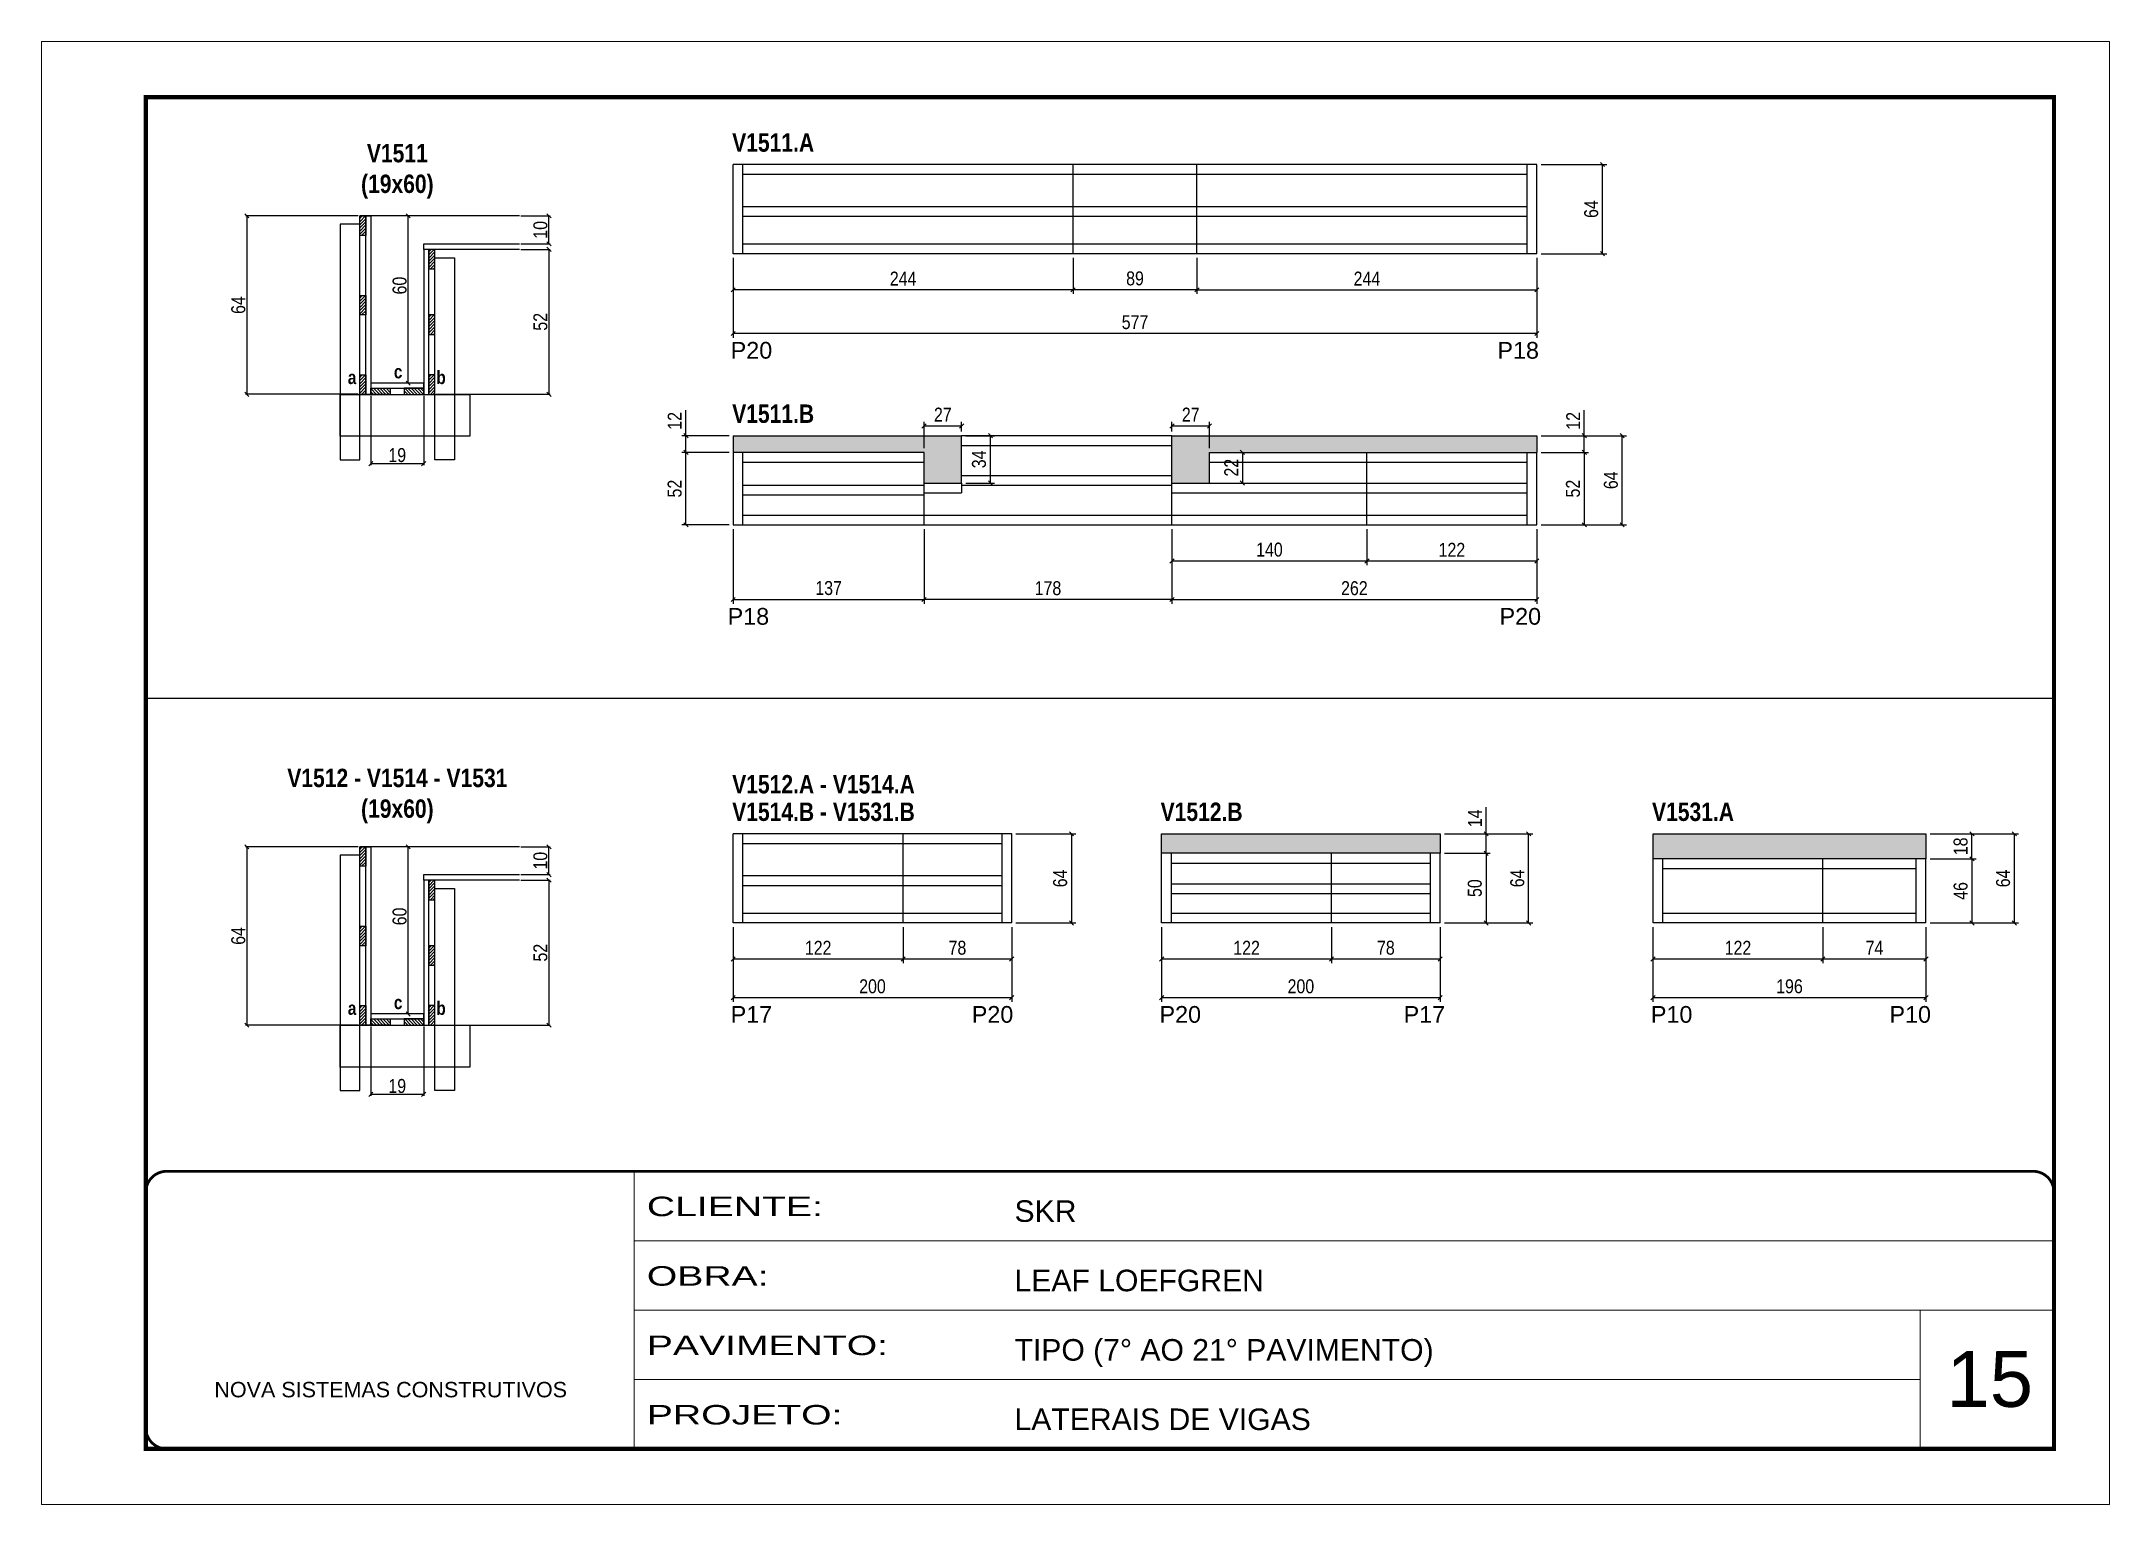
# Model space of a CAD drawing. Extents: x 3309 to 9563, y -2522 to 14608.
# Drawn here: x 6493 to 7978, y 10112 to 11162 of the extents above; entities that cross this region are included whole.
import ezdxf

# ---------------------------------------------------------------- set-up
doc = ezdxf.new("R2010")
doc.units = 0
doc.linetypes.add('CONTINUO', pattern=[0])
doc.linetypes.add('DASHED', pattern=[0.75, 0.5, -0.25])
for name, color, linetype in [('5', 5, 'Continuous'), ('COTA', 241, 'Continuous'), ('detalhes', 4, 'Continuous'), ('NOMENCLATURA', 7, 'Continuous'), ('Painéis', 200, 'Continuous'), ('SARR_2.2x7', 40, 'Continuous'), ('SARR_3.5x7', 81, 'Continuous')]:
    doc.layers.add(name, color=color, linetype=linetype)
for name, color, linetype, lineweight in [('CARIMBO', 255, 'Continuous', 9), ('CONCRETO', 251, 'Continuous', 25), ('Folhas', 255, 'Continuous', 9), ('SARRAFO DE PRESSAO', 251, 'DASHED', 9)]:
    doc.layers.add(name, color=color, linetype=linetype, lineweight=lineweight)
doc.styles.add('ARIAL', font='arial.ttf')
doc.styles.add('COTA TECNICA', font='techl___.ttf', dxfattribs={"height": 10})
doc.styles.add('COTA TECNICA 2X', font='techl___.ttf', dxfattribs={"height": 10})
doc.styles.get("Standard").update_dxf_attribs({"font": 'arial.ttf'})
doc.styles.add('TECNICA', font='techb___.ttf', dxfattribs={"height": 10})
doc.styles.add('Tecnologia', font='')
doc.styles.get('Tecnologia').set_extended_font_data('Forgotten Futurist')
doc.dimstyles.new('PAINEL', dxfattribs={"dimtxt": 10, "dimasz": 3, "dimexe": 3, "dimexo": 3, "dimgap": 3, "dimtad": 1, "dimdec": 1, "dimzin": 12, "dimdsep": 46, "dimtxsty": 'COTA TECNICA', "dimblk1": 'OBLIQUE', "dimblk2": 'OBLIQUE', "dimsah": 1, "dimcen": 0.9, "dimclrd": 4, "dimclre": 4, "dimclrt": 240, "dimadec": 1, "dimazin": 3, "dimtfac": 1, "dimtdec": 1, "dimtmove": 0, "dimatfit": 3, "dimfxl": 1, "dimtolj": 1, "dimtzin": 12, "dimarcsym": 0})
doc.dimstyles.new('SECAO', dxfattribs={"dimscale": 0.333333, "dimtxt": 5, "dimasz": 9, "dimexe": 3, "dimexo": 3, "dimgap": 3, "dimtad": 1, "dimdec": 1, "dimlfac": 0.5, "dimzin": 12, "dimdsep": 46, "dimtxsty": 'COTA TECNICA 2X', "dimblk1": 'OBLIQUE', "dimblk2": 'OBLIQUE', "dimsah": 1, "dimcen": 0.9, "dimclrd": 4, "dimclre": 4, "dimclrt": 240, "dimadec": 1, "dimazin": 3, "dimtfac": 1, "dimtdec": 1, "dimtmove": 0, "dimatfit": 3, "dimfxl": 1, "dimtolj": 1, "dimtzin": 12, "dimarcsym": 0})
pattern_1 = [(135, (39964.9629, -112603.3136), (-1.122532015, -1.122532015), [])]
pattern_2 = [(45, (-116790.7454, -22312.6825), (-1.122532015, 1.122532015), [])]
pattern_3 = [(135, (39964.9629, -113055.96), (-1.122532015, -1.122532015), [])]
pattern_4 = [(45, (-116790.7454, -22765.329), (-1.122532015, 1.122532015), [])]

msp = doc.modelspace()

# ---------------------------------------------------------------- texts
at = {"layer": '5', "linetype": 'Continuous'}
for s, rotation, p in [('P20', 0.00004, (6987.8, 10934.46)), ('P18', 0.00004, (7538.31, 10934.46)), ('P18', 359.99996, (6985.6, 10743.55)), ('P20', 359.99996, (7539.84, 10743.55)), ('P17', 0.00004, (6987.8, 10457.91)), ('P20', 0.00004, (7160.89, 10457.91)), ('P20', 359.99996, (7295.69, 10457.91)), ('P17', 359.99996, (7470.97, 10457.91)), ('P10', 359.99996, (7648.49, 10457.91)), ('P10', 359.99996, (7819.78, 10457.91))]:
    msp.add_text(s, height=12, rotation=rotation, dxfattribs=at).set_placement(p)
at = {"layer": 'CARIMBO', "style": 'ARIAL'}
msp.add_text('15', height=40, dxfattribs=at).set_placement((7860.73, 10182.28))
at = {"layer": 'detalhes', "style": 'TECNICA'}
for s, p in [('a', (6712.9, 10916.22)), ('c', (6745.97, 10920.33)), ('b', (6776.47, 10916.21)), ('a', (6712.9, 10463.57)), ('c', (6745.97, 10467.68)), ('b', (6776.47, 10463.56))]:
    msp.add_text(s, height=9.6, dxfattribs=at).set_placement(p)
at = {"layer": 'NOMENCLATURA', "style": 'TECNICA'}
for s, p in [('V1511.A', (6988.88, 11082.96)), ('V1511.B', (6988.88, 10888.37)), ('V1512.A - V1514.A', (6988.88, 10622.47)), ('V1514.B - V1531.B', (6988.88, 10602.73)), ('V1512.B', (7296.5, 10602.73)), ('V1531.A', (7649.31, 10602.73))]:
    msp.add_text(s, height=13.2, dxfattribs=at).set_placement(p)
at = {"layer": 'NOMENCLATURA', "char_height": 13.2, "attachment_point": 2, "style": 'TECNICA'}
for s, insert in [('V1511\\P(19x60)', (6748.46, 11088.55)), ('V1512 - V1514 - V1531\\P(19x60)', (6748.46, 10640.19))]:
    msp.add_mtext_dynamic_manual_height_columns(s, width=300.2766, gutter_width=1, heights=[0], dxfattribs=dict(at, insert=insert))

# ---------------------------------------------------------------- blocks, each defined once
blk = doc.blocks.new('9999999999')
at = {"color": 30, "linetype": 'CONTINUO'}
for p, q in [((98564.6, 34230.2), (98564.6, 34429.4)), ((98564.6, 34379.6), (99584, 34379.6)), ((98564.6, 34329.8), (99488, 34329.8)), ((99584, 34329.8), (99488, 34329.8)), ((99488, 34329.8), (99488, 34230.2)), ((98564.6, 34280), (99488, 34280))]:
    blk.add_line(p, q, dxfattribs=at)
at = {"color": 30, "linetype": 'CONTINUO', "const_width": 2}
blk.add_lwpolyline([(99584, 34230.2), (99584, 34414.4, 0.414214), (99569, 34429.4), (98229, 34429.4, 0.414214), (98214, 34414.4), (98214, 34245.2, 0.414214), (98229, 34230.2), (99584, 34230.2)], format="xyb", dxfattribs=at)
at = {"layer": 'Folhas'}
blk.add_lwpolyline([(98139, 34190.2), (99624, 34190.2), (99624, 35240.2), (98139, 35240.2)], close=True, dxfattribs=at)
at = {"layer": 'Folhas', "color": 30, "const_width": 3}
blk.add_lwpolyline([(98214, 34230.2), (99584, 34230.2), (99584, 35200.2), (98214, 35200.2)], close=True, dxfattribs=at)
at = {"color": 7, "linetype": 'Continuous', "ltscale": 5, "style": 'ARIAL'}
for s, height, p in [('SKR', 15.48, (98837.7, 34393.1)), ('LEAF LOEFGREN', 15.483, (98837.7, 34343.3)), ('TIPO (7° AO 21° PAVIMENTO)', 15.483, (98837.7, 34293.5)), ('NOVA SISTEMAS CONSTRUTIVOS', 11.059, (98263.2, 34267.2)), ('LATERAIS DE VIGAS', 15.483, (98837.7, 34243.7))]:
    blk.add_text(s, height=height, dxfattribs=at).set_placement(p)
at = {"layer": 'Folhas', "color": 7, "style": 'Tecnologia', "width": 1.5}
for s, p in [('CLIENTE:', (98573.7, 34397.2)), ('OBRA:', (98573.7, 34347.3)), ('PAVIMENTO:', (98573.7, 34297.5)), ('PROJETO:', (98573.7, 34247.7))]:
    blk.add_text(s, height=14, dxfattribs=at).set_placement(p)
blk = doc.blocks.new('_Oblique')
at = {"color": 0, "linetype": 'ByBlock', "lineweight": -2}
blk.add_line((-0.5, -0.5), (0.5, 0.5), dxfattribs=at)
blk = doc.blocks.new('*D1828')
at = {"layer": 'COTA', "color": 4, "linetype": 'ByBlock', "lineweight": -2, "transparency": 16777216}
for p, q in [((7111.6, 10526.5), (7111.6, 10500.6)), ((7189.6, 10526.5), (7189.6, 10500.6)), ((7189.6, 10503.6), (7111.6, 10503.6))]:
    blk.add_line(p, q, dxfattribs=at)
at = {"layer": 'Defpoints', "color": 0, "linetype": 'ByBlock', "transparency": 16777216}
for p in [(7111.6, 10529.5), (7189.6, 10529.5), (7111.6, 10503.6)]:
    blk.add_point(p, dxfattribs=at)
at = {"layer": 'COTA', "color": 4, "linetype": 'ByBlock', "lineweight": -2, "transparency": 16777216, "xscale": 3, "yscale": 3, "zscale": 3, "rotation": 180}
blk.add_blockref('_Oblique', (7111.6, 10503.6), dxfattribs=at)
at = {"layer": 'COTA', "color": 4, "linetype": 'ByBlock', "lineweight": -2, "transparency": 16777216, "xscale": 3, "yscale": 3, "zscale": 3}
blk.add_blockref('_Oblique', (7189.6, 10503.6), dxfattribs=at)
at = {"layer": 'COTA', "color": 240, "linetype": 'ByBlock', "transparency": 16777216, "insert": (7150.6, 10511.7), "char_height": 10, "attachment_point": 5, "style": 'COTA TECNICA'}
blk.add_mtext('\\A1;78', dxfattribs=at)
blk = doc.blocks.new('*D1829')
at = {"layer": 'COTA', "color": 4, "linetype": 'ByBlock', "lineweight": -2, "transparency": 16777216}
for p, q in [((6989.6, 10526.5), (6989.6, 10500.6)), ((7111.6, 10526.5), (7111.6, 10500.6)), ((7111.6, 10503.6), (6989.6, 10503.6))]:
    blk.add_line(p, q, dxfattribs=at)
at = {"layer": 'Defpoints', "color": 0, "linetype": 'ByBlock', "transparency": 16777216}
for p in [(6989.6, 10529.5), (7111.6, 10529.5), (6989.6, 10503.6)]:
    blk.add_point(p, dxfattribs=at)
at = {"layer": 'COTA', "color": 4, "linetype": 'ByBlock', "lineweight": -2, "transparency": 16777216, "xscale": 3, "yscale": 3, "zscale": 3, "rotation": 180}
blk.add_blockref('_Oblique', (6989.6, 10503.6), dxfattribs=at)
at = {"layer": 'COTA', "color": 4, "linetype": 'ByBlock', "lineweight": -2, "transparency": 16777216, "xscale": 3, "yscale": 3, "zscale": 3}
blk.add_blockref('_Oblique', (7111.6, 10503.6), dxfattribs=at)
at = {"layer": 'COTA', "color": 240, "linetype": 'ByBlock', "transparency": 16777216, "insert": (7050.6, 10511.7), "char_height": 10, "attachment_point": 5, "style": 'COTA TECNICA'}
blk.add_mtext('\\A1;122', dxfattribs=at)
blk = doc.blocks.new('*D1844')
at = {"layer": 'COTA', "color": 4, "linetype": 'ByBlock', "lineweight": -2, "transparency": 16777216}
for p, q in [((6989.6, 10526.5), (6989.6, 10472.9)), ((7189.6, 10526.5), (7189.6, 10472.9)), ((7189.6, 10475.9), (6989.6, 10475.9))]:
    blk.add_line(p, q, dxfattribs=at)
at = {"layer": 'Defpoints', "color": 0, "linetype": 'ByBlock', "transparency": 16777216}
for p in [(6989.6, 10529.5), (7189.6, 10529.5), (6989.6, 10475.9)]:
    blk.add_point(p, dxfattribs=at)
at = {"layer": 'COTA', "color": 4, "linetype": 'ByBlock', "lineweight": -2, "transparency": 16777216, "xscale": 3, "yscale": 3, "zscale": 3, "rotation": 180}
blk.add_blockref('_Oblique', (6989.6, 10475.9), dxfattribs=at)
at = {"layer": 'COTA', "color": 4, "linetype": 'ByBlock', "lineweight": -2, "transparency": 16777216, "xscale": 3, "yscale": 3, "zscale": 3}
blk.add_blockref('_Oblique', (7189.6, 10475.9), dxfattribs=at)
at = {"layer": 'COTA', "color": 240, "linetype": 'ByBlock', "transparency": 16777216, "insert": (7089.6, 10484), "char_height": 10, "attachment_point": 5, "style": 'COTA TECNICA'}
blk.add_mtext('\\A1;200', dxfattribs=at)
blk = doc.blocks.new('*D1845')
at = {"layer": 'COTA', "color": 4, "lineweight": -2, "transparency": 16777216}
for p, q in [((7192.6, 10593.5), (7235.5, 10593.5)), ((7232.5, 10593.5), (7232.5, 10529.5)), ((7192.6, 10529.5), (7235.5, 10529.5))]:
    blk.add_line(p, q, dxfattribs=at)
at = {"layer": 'Defpoints', "color": 0, "transparency": 16777216}
for p in [(7189.6, 10593.5), (7189.6, 10529.5), (7232.5, 10529.5)]:
    blk.add_point(p, dxfattribs=at)
at = {"layer": 'COTA', "color": 4, "lineweight": -2, "transparency": 16777216, "xscale": 3, "yscale": 3, "zscale": 3}
for p, rotation in [((7232.5, 10593.5), 90), ((7232.5, 10529.5), 270)]:
    blk.add_blockref('_Oblique', p, dxfattribs=dict(at, rotation=rotation))
at = {"layer": 'COTA', "color": 240, "transparency": 16777216, "insert": (7224.4, 10561.5), "char_height": 10, "attachment_point": 5, "rotation": 90, "style": 'COTA TECNICA'}
blk.add_mtext('\\A1;64', dxfattribs=at)
blk = doc.blocks.new('*D1830')
at = {"layer": 'COTA', "color": 4, "linetype": 'ByBlock', "lineweight": -2, "transparency": 16777216}
for p, q in [((7419.2, 10526.5), (7419.2, 10500.6)), ((7497.2, 10526.5), (7497.2, 10500.6)), ((7497.2, 10503.6), (7419.2, 10503.6))]:
    blk.add_line(p, q, dxfattribs=at)
at = {"layer": 'Defpoints', "color": 0, "linetype": 'ByBlock', "transparency": 16777216}
for p in [(7419.2, 10529.5), (7497.2, 10529.5), (7419.2, 10503.6)]:
    blk.add_point(p, dxfattribs=at)
at = {"layer": 'COTA', "color": 4, "linetype": 'ByBlock', "lineweight": -2, "transparency": 16777216, "xscale": 3, "yscale": 3, "zscale": 3, "rotation": 180}
blk.add_blockref('_Oblique', (7419.2, 10503.6), dxfattribs=at)
at = {"layer": 'COTA', "color": 4, "linetype": 'ByBlock', "lineweight": -2, "transparency": 16777216, "xscale": 3, "yscale": 3, "zscale": 3}
blk.add_blockref('_Oblique', (7497.2, 10503.6), dxfattribs=at)
at = {"layer": 'COTA', "color": 240, "linetype": 'ByBlock', "transparency": 16777216, "insert": (7458.2, 10511.7), "char_height": 10, "attachment_point": 5, "style": 'COTA TECNICA'}
blk.add_mtext('\\A1;78', dxfattribs=at)
blk = doc.blocks.new('*D1831')
at = {"layer": 'COTA', "color": 4, "linetype": 'ByBlock', "lineweight": -2, "transparency": 16777216}
for p, q in [((7297.2, 10526.5), (7297.2, 10500.6)), ((7419.2, 10526.5), (7419.2, 10500.6)), ((7419.2, 10503.6), (7297.2, 10503.6))]:
    blk.add_line(p, q, dxfattribs=at)
at = {"layer": 'Defpoints', "color": 0, "linetype": 'ByBlock', "transparency": 16777216}
for p in [(7297.2, 10529.5), (7419.2, 10529.5), (7297.2, 10503.6)]:
    blk.add_point(p, dxfattribs=at)
at = {"layer": 'COTA', "color": 4, "linetype": 'ByBlock', "lineweight": -2, "transparency": 16777216, "xscale": 3, "yscale": 3, "zscale": 3, "rotation": 180}
blk.add_blockref('_Oblique', (7297.2, 10503.6), dxfattribs=at)
at = {"layer": 'COTA', "color": 4, "linetype": 'ByBlock', "lineweight": -2, "transparency": 16777216, "xscale": 3, "yscale": 3, "zscale": 3}
blk.add_blockref('_Oblique', (7419.2, 10503.6), dxfattribs=at)
at = {"layer": 'COTA', "color": 240, "linetype": 'ByBlock', "transparency": 16777216, "insert": (7358.2, 10511.7), "char_height": 10, "attachment_point": 5, "style": 'COTA TECNICA'}
blk.add_mtext('\\A1;122', dxfattribs=at)
blk = doc.blocks.new('*D1846')
at = {"layer": 'COTA', "color": 4, "linetype": 'ByBlock', "lineweight": -2, "transparency": 16777216}
for p, q in [((7297.2, 10526.5), (7297.2, 10472.9)), ((7497.2, 10526.5), (7497.2, 10472.9)), ((7497.2, 10475.9), (7297.2, 10475.9))]:
    blk.add_line(p, q, dxfattribs=at)
at = {"layer": 'Defpoints', "color": 0, "linetype": 'ByBlock', "transparency": 16777216}
for p in [(7297.2, 10529.5), (7497.2, 10529.5), (7297.2, 10475.9)]:
    blk.add_point(p, dxfattribs=at)
at = {"layer": 'COTA', "color": 4, "linetype": 'ByBlock', "lineweight": -2, "transparency": 16777216, "xscale": 3, "yscale": 3, "zscale": 3, "rotation": 180}
blk.add_blockref('_Oblique', (7297.2, 10475.9), dxfattribs=at)
at = {"layer": 'COTA', "color": 4, "linetype": 'ByBlock', "lineweight": -2, "transparency": 16777216, "xscale": 3, "yscale": 3, "zscale": 3}
blk.add_blockref('_Oblique', (7497.2, 10475.9), dxfattribs=at)
at = {"layer": 'COTA', "color": 240, "linetype": 'ByBlock', "transparency": 16777216, "insert": (7397.2, 10484), "char_height": 10, "attachment_point": 5, "style": 'COTA TECNICA'}
blk.add_mtext('\\A1;200', dxfattribs=at)
blk = doc.blocks.new('*D1847')
at = {"layer": 'COTA', "color": 4, "lineweight": -2, "transparency": 16777216}
for p, q in [((7500.2, 10579.5), (7533.2, 10579.5)), ((7530.2, 10579.5), (7530.2, 10529.5)), ((7500.2, 10529.5), (7533.2, 10529.5))]:
    blk.add_line(p, q, dxfattribs=at)
at = {"layer": 'Defpoints', "color": 0, "transparency": 16777216}
for p in [(7497.2, 10579.5), (7497.2, 10529.5), (7530.2, 10529.5)]:
    blk.add_point(p, dxfattribs=at)
at = {"layer": 'COTA', "color": 4, "lineweight": -2, "transparency": 16777216, "xscale": 3, "yscale": 3, "zscale": 3}
for p, rotation in [((7530.2, 10579.5), 90), ((7530.2, 10529.5), 270)]:
    blk.add_blockref('_Oblique', p, dxfattribs=dict(at, rotation=rotation))
at = {"layer": 'COTA', "color": 240, "transparency": 16777216, "insert": (7522.1, 10554.5), "char_height": 10, "attachment_point": 5, "rotation": 90, "style": 'COTA TECNICA'}
blk.add_mtext('\\A1;50', dxfattribs=at)
blk = doc.blocks.new('*D1832')
at = {"layer": 'COTA', "color": 4, "linetype": 'ByBlock', "lineweight": -2, "transparency": 16777216}
for p, q in [((7233.6, 11006.8), (7233.6, 10980.9)), ((7322.6, 11006.8), (7322.6, 10980.9)), ((7322.6, 10983.9), (7233.6, 10983.9))]:
    blk.add_line(p, q, dxfattribs=at)
at = {"layer": 'Defpoints', "color": 0, "linetype": 'ByBlock', "transparency": 16777216}
for p in [(7233.6, 11009.8), (7322.6, 11009.8), (7233.6, 10983.9)]:
    blk.add_point(p, dxfattribs=at)
at = {"layer": 'COTA', "color": 4, "linetype": 'ByBlock', "lineweight": -2, "transparency": 16777216, "xscale": 3, "yscale": 3, "zscale": 3, "rotation": 180}
blk.add_blockref('_Oblique', (7233.6, 10983.9), dxfattribs=at)
at = {"layer": 'COTA', "color": 4, "linetype": 'ByBlock', "lineweight": -2, "transparency": 16777216, "xscale": 3, "yscale": 3, "zscale": 3}
blk.add_blockref('_Oblique', (7322.6, 10983.9), dxfattribs=at)
at = {"layer": 'COTA', "color": 240, "linetype": 'ByBlock', "transparency": 16777216, "insert": (7278.1, 10992), "char_height": 10, "attachment_point": 5, "style": 'COTA TECNICA'}
blk.add_mtext('\\A1;89', dxfattribs=at)
blk = doc.blocks.new('*D1833')
at = {"layer": 'COTA', "color": 4, "linetype": 'ByBlock', "lineweight": -2, "transparency": 16777216}
for p, q in [((6989.6, 11006.8), (6989.6, 10980.9)), ((7233.6, 11006.8), (7233.6, 10980.9)), ((7233.6, 10983.9), (6989.6, 10983.9))]:
    blk.add_line(p, q, dxfattribs=at)
at = {"layer": 'Defpoints', "color": 0, "linetype": 'ByBlock', "transparency": 16777216}
for p in [(6989.6, 11009.8), (7233.6, 11009.8), (6989.6, 10983.9)]:
    blk.add_point(p, dxfattribs=at)
at = {"layer": 'COTA', "color": 4, "linetype": 'ByBlock', "lineweight": -2, "transparency": 16777216, "xscale": 3, "yscale": 3, "zscale": 3, "rotation": 180}
blk.add_blockref('_Oblique', (6989.6, 10983.9), dxfattribs=at)
at = {"layer": 'COTA', "color": 4, "linetype": 'ByBlock', "lineweight": -2, "transparency": 16777216, "xscale": 3, "yscale": 3, "zscale": 3}
blk.add_blockref('_Oblique', (7233.6, 10983.9), dxfattribs=at)
at = {"layer": 'COTA', "color": 240, "linetype": 'ByBlock', "transparency": 16777216, "insert": (7111.6, 10991.9), "char_height": 10, "attachment_point": 5, "style": 'COTA TECNICA'}
blk.add_mtext('\\A1;244', dxfattribs=at)
blk = doc.blocks.new('*D1848')
at = {"layer": 'COTA', "color": 4, "linetype": 'ByBlock', "lineweight": -2, "transparency": 16777216}
for p, q in [((6989.6, 11006.8), (6989.6, 10949.5)), ((7566.6, 11006.8), (7566.6, 10949.5)), ((7566.6, 10952.5), (6989.6, 10952.5))]:
    blk.add_line(p, q, dxfattribs=at)
at = {"layer": 'Defpoints', "color": 0, "linetype": 'ByBlock', "transparency": 16777216}
for p in [(6989.6, 11009.8), (7566.6, 11009.8), (6989.6, 10952.5)]:
    blk.add_point(p, dxfattribs=at)
at = {"layer": 'COTA', "color": 4, "linetype": 'ByBlock', "lineweight": -2, "transparency": 16777216, "xscale": 3, "yscale": 3, "zscale": 3, "rotation": 180}
blk.add_blockref('_Oblique', (6989.6, 10952.5), dxfattribs=at)
at = {"layer": 'COTA', "color": 4, "linetype": 'ByBlock', "lineweight": -2, "transparency": 16777216, "xscale": 3, "yscale": 3, "zscale": 3}
blk.add_blockref('_Oblique', (7566.6, 10952.5), dxfattribs=at)
at = {"layer": 'COTA', "color": 240, "linetype": 'ByBlock', "transparency": 16777216, "insert": (7278.1, 10960.6), "char_height": 10, "attachment_point": 5, "style": 'COTA TECNICA'}
blk.add_mtext('\\A1;577', dxfattribs=at)
blk = doc.blocks.new('*D1849')
at = {"layer": 'COTA', "color": 4, "lineweight": -2, "transparency": 16777216}
for p, q in [((7322.6, 11006.8), (7322.6, 10980.9)), ((7566.6, 11006.8), (7566.6, 10980.9)), ((7322.6, 10983.9), (7566.6, 10983.9))]:
    blk.add_line(p, q, dxfattribs=at)
at = {"layer": 'Defpoints', "color": 0, "transparency": 16777216}
for p in [(7322.6, 11009.8), (7566.6, 11009.8), (7566.6, 10983.9)]:
    blk.add_point(p, dxfattribs=at)
at = {"layer": 'COTA', "color": 4, "lineweight": -2, "transparency": 16777216, "xscale": 3, "yscale": 3, "zscale": 3, "rotation": 180}
blk.add_blockref('_Oblique', (7322.6, 10983.9), dxfattribs=at)
at = {"layer": 'COTA', "color": 4, "lineweight": -2, "transparency": 16777216, "xscale": 3, "yscale": 3, "zscale": 3}
blk.add_blockref('_Oblique', (7566.6, 10983.9), dxfattribs=at)
at = {"layer": 'COTA', "color": 240, "transparency": 16777216, "insert": (7444.6, 10991.9), "char_height": 10, "attachment_point": 5, "style": 'COTA TECNICA'}
blk.add_mtext('\\A1;244', dxfattribs=at)
blk = doc.blocks.new('*D1850')
at = {"layer": 'COTA', "color": 4, "lineweight": -2, "transparency": 16777216}
for p, q in [((7569.6, 11073.8), (7616.8, 11073.8)), ((7613.8, 11009.8), (7613.8, 11073.8)), ((7569.6, 11009.8), (7616.8, 11009.8))]:
    blk.add_line(p, q, dxfattribs=at)
at = {"layer": 'Defpoints', "color": 0, "transparency": 16777216}
for p in [(7566.6, 11073.8), (7613.8, 11073.8), (7566.6, 11009.8)]:
    blk.add_point(p, dxfattribs=at)
at = {"layer": 'COTA', "color": 4, "lineweight": -2, "transparency": 16777216, "xscale": 3, "yscale": 3, "zscale": 3}
for p, rotation in [((7613.8, 11073.8), 90), ((7613.8, 11009.8), 270)]:
    blk.add_blockref('_Oblique', p, dxfattribs=dict(at, rotation=rotation))
at = {"layer": 'COTA', "color": 240, "transparency": 16777216, "insert": (7605.7, 11041.8), "char_height": 10, "attachment_point": 5, "rotation": 90, "style": 'COTA TECNICA'}
blk.add_mtext('\\A1;64', dxfattribs=at)
blk = doc.blocks.new('*D1834')
at = {"layer": 'COTA', "color": 4, "linetype": 'ByBlock', "lineweight": -2, "transparency": 16777216}
for p, q in [((7304.6, 10812.2), (7304.6, 10786.3)), ((7444.6, 10812.2), (7444.6, 10786.3)), ((7304.6, 10789.3), (7444.6, 10789.3))]:
    blk.add_line(p, q, dxfattribs=at)
at = {"layer": 'Defpoints', "color": 0, "linetype": 'ByBlock', "transparency": 16777216}
for p in [(7304.6, 10815.2), (7444.6, 10815.2), (7444.6, 10789.3)]:
    blk.add_point(p, dxfattribs=at)
at = {"layer": 'COTA', "color": 4, "linetype": 'ByBlock', "lineweight": -2, "transparency": 16777216, "xscale": 3, "yscale": 3, "zscale": 3, "rotation": 180}
blk.add_blockref('_Oblique', (7304.6, 10789.3), dxfattribs=at)
at = {"layer": 'COTA', "color": 4, "linetype": 'ByBlock', "lineweight": -2, "transparency": 16777216, "xscale": 3, "yscale": 3, "zscale": 3}
blk.add_blockref('_Oblique', (7444.6, 10789.3), dxfattribs=at)
at = {"layer": 'COTA', "color": 240, "linetype": 'ByBlock', "transparency": 16777216, "insert": (7374.6, 10797.4), "char_height": 10, "attachment_point": 5, "style": 'COTA TECNICA'}
blk.add_mtext('\\A1;140', dxfattribs=at)
blk = doc.blocks.new('*D1835')
at = {"layer": 'COTA', "color": 4, "linetype": 'ByBlock', "lineweight": -2, "transparency": 16777216}
for p, q in [((7444.6, 10812.2), (7444.6, 10786.3)), ((7566.6, 10812.2), (7566.6, 10786.3)), ((7444.6, 10789.3), (7566.6, 10789.3))]:
    blk.add_line(p, q, dxfattribs=at)
at = {"layer": 'Defpoints', "color": 0, "linetype": 'ByBlock', "transparency": 16777216}
for p in [(7444.6, 10815.2), (7566.6, 10815.2), (7566.6, 10789.3)]:
    blk.add_point(p, dxfattribs=at)
at = {"layer": 'COTA', "color": 4, "linetype": 'ByBlock', "lineweight": -2, "transparency": 16777216, "xscale": 3, "yscale": 3, "zscale": 3, "rotation": 180}
blk.add_blockref('_Oblique', (7444.6, 10789.3), dxfattribs=at)
at = {"layer": 'COTA', "color": 4, "linetype": 'ByBlock', "lineweight": -2, "transparency": 16777216, "xscale": 3, "yscale": 3, "zscale": 3}
blk.add_blockref('_Oblique', (7566.6, 10789.3), dxfattribs=at)
at = {"layer": 'COTA', "color": 240, "linetype": 'ByBlock', "transparency": 16777216, "insert": (7505.6, 10797.3), "char_height": 10, "attachment_point": 5, "style": 'COTA TECNICA'}
blk.add_mtext('\\A1;122', dxfattribs=at)
blk = doc.blocks.new('*D1851')
at = {"layer": 'COTA', "color": 4, "linetype": 'ByBlock', "lineweight": -2, "transparency": 16777216}
for p, q in [((7304.6, 10812.2), (7304.6, 10758.6)), ((7566.6, 10812.2), (7566.6, 10758.6)), ((7304.6, 10761.6), (7566.6, 10761.6))]:
    blk.add_line(p, q, dxfattribs=at)
at = {"layer": 'Defpoints', "color": 0, "linetype": 'ByBlock', "transparency": 16777216}
for p in [(7304.6, 10815.2), (7566.6, 10815.2), (7566.6, 10761.6)]:
    blk.add_point(p, dxfattribs=at)
at = {"layer": 'COTA', "color": 4, "linetype": 'ByBlock', "lineweight": -2, "transparency": 16777216, "xscale": 3, "yscale": 3, "zscale": 3, "rotation": 180}
blk.add_blockref('_Oblique', (7304.6, 10761.6), dxfattribs=at)
at = {"layer": 'COTA', "color": 4, "linetype": 'ByBlock', "lineweight": -2, "transparency": 16777216, "xscale": 3, "yscale": 3, "zscale": 3}
blk.add_blockref('_Oblique', (7566.6, 10761.6), dxfattribs=at)
at = {"layer": 'COTA', "color": 240, "linetype": 'ByBlock', "transparency": 16777216, "insert": (7435.6, 10769.7), "char_height": 10, "attachment_point": 5, "style": 'COTA TECNICA'}
blk.add_mtext('\\A1;262', dxfattribs=at)
blk = doc.blocks.new('*D1852')
at = {"layer": 'COTA', "color": 4, "lineweight": -2, "transparency": 16777216}
for p, q in [((7126.6, 10812.2), (7126.6, 10758.6)), ((7304.6, 10812.2), (7304.6, 10758.6)), ((7304.6, 10761.6), (7126.6, 10761.6))]:
    blk.add_line(p, q, dxfattribs=at)
at = {"layer": 'Defpoints', "color": 0, "transparency": 16777216}
for p in [(7126.6, 10815.2), (7304.6, 10815.2), (7126.6, 10761.6)]:
    blk.add_point(p, dxfattribs=at)
at = {"layer": 'COTA', "color": 4, "lineweight": -2, "transparency": 16777216, "xscale": 3, "yscale": 3, "zscale": 3, "rotation": 180}
blk.add_blockref('_Oblique', (7126.6, 10761.6), dxfattribs=at)
at = {"layer": 'COTA', "color": 4, "lineweight": -2, "transparency": 16777216, "xscale": 3, "yscale": 3, "zscale": 3}
blk.add_blockref('_Oblique', (7304.6, 10761.6), dxfattribs=at)
at = {"layer": 'COTA', "color": 240, "transparency": 16777216, "insert": (7215.6, 10769.7), "char_height": 10, "attachment_point": 5, "style": 'COTA TECNICA'}
blk.add_mtext('\\A1;178', dxfattribs=at)
blk = doc.blocks.new('*D1836')
at = {"layer": 'COTA', "color": 4, "lineweight": -2, "transparency": 16777216}
for p, q in [((6986.6, 10867.2), (6952.7, 10867.2)), ((6955.7, 10815.2), (6955.7, 10867.2)), ((6986.6, 10815.2), (6952.7, 10815.2))]:
    blk.add_line(p, q, dxfattribs=at)
at = {"layer": 'Defpoints', "color": 0, "transparency": 16777216}
for p in [(6955.7, 10867.2), (6989.6, 10867.2), (6989.6, 10815.2)]:
    blk.add_point(p, dxfattribs=at)
at = {"layer": 'COTA', "color": 4, "lineweight": -2, "transparency": 16777216, "xscale": 3, "yscale": 3, "zscale": 3}
for p, rotation in [((6955.7, 10867.2), 90), ((6955.7, 10815.2), 270)]:
    blk.add_blockref('_Oblique', p, dxfattribs=dict(at, rotation=rotation))
at = {"layer": 'COTA', "color": 240, "transparency": 16777216, "insert": (6947.6, 10841.2), "char_height": 10, "attachment_point": 5, "rotation": 90, "style": 'COTA TECNICA'}
blk.add_mtext('\\A1;52', dxfattribs=at)
blk = doc.blocks.new('*D1837')
at = {"layer": 'COTA', "color": 4, "lineweight": -2, "transparency": 16777216}
for p, q in [((6955.7, 10879.2), (6955.7, 10897.5)), ((6986.6, 10879.2), (6952.7, 10879.2)), ((6955.7, 10867.2), (6955.7, 10879.2)), ((6986.6, 10867.2), (6952.7, 10867.2))]:
    blk.add_line(p, q, dxfattribs=at)
at = {"layer": 'Defpoints', "color": 0, "transparency": 16777216}
for p in [(6955.7, 10879.2), (6989.6, 10879.2), (6989.6, 10867.2)]:
    blk.add_point(p, dxfattribs=at)
at = {"layer": 'COTA', "color": 4, "lineweight": -2, "transparency": 16777216, "xscale": 3, "yscale": 3, "zscale": 3}
for p, rotation in [((6955.7, 10879.2), 90), ((6955.7, 10867.2), 270)]:
    blk.add_blockref('_Oblique', p, dxfattribs=dict(at, rotation=rotation))
at = {"layer": 'COTA', "color": 240, "transparency": 16777216, "insert": (6947.6, 10889.8), "char_height": 10, "attachment_point": 5, "rotation": 90, "style": 'COTA TECNICA'}
blk.add_mtext('\\A1;12', dxfattribs=at)
blk = doc.blocks.new('*D1853')
at = {"layer": 'COTA', "color": 4, "lineweight": -2, "transparency": 16777216}
for p, q in [((6989.6, 10812.2), (6989.6, 10758.6)), ((7126.6, 10812.2), (7126.6, 10758.6)), ((6989.6, 10761.6), (7126.6, 10761.6))]:
    blk.add_line(p, q, dxfattribs=at)
at = {"layer": 'Defpoints', "color": 0, "transparency": 16777216}
for p in [(6989.6, 10815.2), (7126.6, 10815.2), (7126.6, 10761.6)]:
    blk.add_point(p, dxfattribs=at)
at = {"layer": 'COTA', "color": 4, "lineweight": -2, "transparency": 16777216, "xscale": 3, "yscale": 3, "zscale": 3, "rotation": 180}
blk.add_blockref('_Oblique', (6989.6, 10761.6), dxfattribs=at)
at = {"layer": 'COTA', "color": 4, "lineweight": -2, "transparency": 16777216, "xscale": 3, "yscale": 3, "zscale": 3}
blk.add_blockref('_Oblique', (7126.6, 10761.6), dxfattribs=at)
at = {"layer": 'COTA', "color": 240, "transparency": 16777216, "insert": (7058.1, 10769.8), "char_height": 10, "attachment_point": 5, "style": 'COTA TECNICA'}
blk.add_mtext('\\A1;137', dxfattribs=at)
blk = doc.blocks.new('*D1854')
at = {"layer": 'COTA', "color": 4, "lineweight": -2, "transparency": 16777216}
for p, q in [((7569.6, 10867.2), (7603.7, 10867.2)), ((7600.7, 10867.2), (7600.7, 10815.2)), ((7569.6, 10815.2), (7603.7, 10815.2))]:
    blk.add_line(p, q, dxfattribs=at)
at = {"layer": 'Defpoints', "color": 0, "transparency": 16777216}
for p in [(7566.6, 10867.2), (7566.6, 10815.2), (7600.7, 10815.2)]:
    blk.add_point(p, dxfattribs=at)
at = {"layer": 'COTA', "color": 4, "lineweight": -2, "transparency": 16777216, "xscale": 3, "yscale": 3, "zscale": 3}
for p, rotation in [((7600.7, 10867.2), 90), ((7600.7, 10815.2), 270)]:
    blk.add_blockref('_Oblique', p, dxfattribs=dict(at, rotation=rotation))
at = {"layer": 'COTA', "color": 240, "transparency": 16777216, "insert": (7592.6, 10841.2), "char_height": 10, "attachment_point": 5, "rotation": 90, "style": 'COTA TECNICA'}
blk.add_mtext('\\A1;52', dxfattribs=at)
blk = doc.blocks.new('*D1855')
at = {"layer": 'COTA', "color": 4, "lineweight": -2, "transparency": 16777216}
for p, q in [((7600.7, 10879.2), (7600.7, 10897.5)), ((7569.6, 10879.2), (7603.7, 10879.2)), ((7600.7, 10867.2), (7600.7, 10879.2)), ((7569.6, 10867.2), (7603.7, 10867.2))]:
    blk.add_line(p, q, dxfattribs=at)
at = {"layer": 'Defpoints', "color": 0, "transparency": 16777216}
for p in [(7566.6, 10879.2), (7600.7, 10879.2), (7566.6, 10867.2)]:
    blk.add_point(p, dxfattribs=at)
at = {"layer": 'COTA', "color": 4, "lineweight": -2, "transparency": 16777216, "xscale": 3, "yscale": 3, "zscale": 3}
for p, rotation in [((7600.7, 10879.2), 90), ((7600.7, 10867.2), 270)]:
    blk.add_blockref('_Oblique', p, dxfattribs=dict(at, rotation=rotation))
at = {"layer": 'COTA', "color": 240, "transparency": 16777216, "insert": (7592.7, 10889.8), "char_height": 10, "attachment_point": 5, "rotation": 90, "style": 'COTA TECNICA'}
blk.add_mtext('\\A1;12', dxfattribs=at)
blk = doc.blocks.new('*D1856')
at = {"layer": 'COTA', "color": 4, "lineweight": -2, "transparency": 16777216}
for p, q in [((7569.6, 10879.2), (7630.9, 10879.2)), ((7627.9, 10815.2), (7627.9, 10879.2)), ((7569.6, 10815.2), (7630.9, 10815.2))]:
    blk.add_line(p, q, dxfattribs=at)
at = {"layer": 'Defpoints', "color": 0, "transparency": 16777216}
for p in [(7566.6, 10879.2), (7627.9, 10879.2), (7566.6, 10815.2)]:
    blk.add_point(p, dxfattribs=at)
at = {"layer": 'COTA', "color": 4, "lineweight": -2, "transparency": 16777216, "xscale": 3, "yscale": 3, "zscale": 3}
for p, rotation in [((7627.9, 10879.2), 90), ((7627.9, 10815.2), 270)]:
    blk.add_blockref('_Oblique', p, dxfattribs=dict(at, rotation=rotation))
at = {"layer": 'COTA', "color": 240, "transparency": 16777216, "insert": (7619.8, 10847.2), "char_height": 10, "attachment_point": 5, "rotation": 90, "style": 'COTA TECNICA'}
blk.add_mtext('\\A1;64', dxfattribs=at)
blk = doc.blocks.new('*D1857')
at = {"layer": 'COTA', "color": 4, "lineweight": -2, "transparency": 16777216}
for p, q in [((7126.6, 10870.2), (7126.6, 10889.2)), ((7126.6, 10886.2), (7153.6, 10886.2)), ((7153.6, 10882.2), (7153.6, 10889.2))]:
    blk.add_line(p, q, dxfattribs=at)
at = {"layer": 'Defpoints', "color": 0, "transparency": 16777216}
for p in [(7153.6, 10886.2), (7153.6, 10879.2), (7126.6, 10867.2)]:
    blk.add_point(p, dxfattribs=at)
at = {"layer": 'COTA', "color": 4, "lineweight": -2, "transparency": 16777216, "xscale": 3, "yscale": 3, "zscale": 3, "rotation": 180}
blk.add_blockref('_Oblique', (7126.6, 10886.2), dxfattribs=at)
at = {"layer": 'COTA', "color": 4, "lineweight": -2, "transparency": 16777216, "xscale": 3, "yscale": 3, "zscale": 3}
blk.add_blockref('_Oblique', (7153.6, 10886.2), dxfattribs=at)
at = {"layer": 'COTA', "color": 240, "transparency": 16777216, "insert": (7140.1, 10894.3), "char_height": 10, "attachment_point": 5, "style": 'COTA TECNICA'}
blk.add_mtext('\\A1;27', dxfattribs=at)
blk = doc.blocks.new('*D1858')
at = {"layer": 'COTA', "color": 4, "lineweight": -2, "transparency": 16777216}
for p, q in [((7304.6, 10882.2), (7304.6, 10889.2)), ((7304.6, 10886.2), (7331.6, 10886.2)), ((7331.6, 10870.2), (7331.6, 10889.2))]:
    blk.add_line(p, q, dxfattribs=at)
at = {"layer": 'Defpoints', "color": 0, "transparency": 16777216}
for p in [(7331.6, 10886.2), (7304.6, 10879.2), (7331.6, 10867.2)]:
    blk.add_point(p, dxfattribs=at)
at = {"layer": 'COTA', "color": 4, "lineweight": -2, "transparency": 16777216, "xscale": 3, "yscale": 3, "zscale": 3, "rotation": 180}
blk.add_blockref('_Oblique', (7304.6, 10886.2), dxfattribs=at)
at = {"layer": 'COTA', "color": 4, "lineweight": -2, "transparency": 16777216, "xscale": 3, "yscale": 3, "zscale": 3}
blk.add_blockref('_Oblique', (7331.6, 10886.2), dxfattribs=at)
at = {"layer": 'COTA', "color": 240, "transparency": 16777216, "insert": (7318.1, 10894.3), "char_height": 10, "attachment_point": 5, "style": 'COTA TECNICA'}
blk.add_mtext('\\A1;27', dxfattribs=at)
blk = doc.blocks.new('*D1859')
at = {"layer": 'COTA', "color": 4, "lineweight": -2, "transparency": 16777216}
for p, q in [((7530.2, 10593.5), (7530.2, 10612.7)), ((7500.2, 10593.5), (7533.2, 10593.5)), ((7530.2, 10579.5), (7530.2, 10593.5)), ((7500.2, 10579.5), (7533.2, 10579.5))]:
    blk.add_line(p, q, dxfattribs=at)
at = {"layer": 'Defpoints', "color": 0, "transparency": 16777216}
for p in [(7497.2, 10593.5), (7530.2, 10593.5), (7497.2, 10579.5)]:
    blk.add_point(p, dxfattribs=at)
at = {"layer": 'COTA', "color": 4, "lineweight": -2, "transparency": 16777216, "xscale": 3, "yscale": 3, "zscale": 3}
for p, rotation in [((7530.2, 10593.5), 90), ((7530.2, 10579.5), 270)]:
    blk.add_blockref('_Oblique', p, dxfattribs=dict(at, rotation=rotation))
at = {"layer": 'COTA', "color": 240, "transparency": 16777216, "insert": (7522.2, 10604.6), "char_height": 10, "attachment_point": 5, "rotation": 90, "style": 'COTA TECNICA'}
blk.add_mtext('\\A1;14', dxfattribs=at)
blk = doc.blocks.new('*D1860')
at = {"layer": 'COTA', "color": 4, "lineweight": -2, "transparency": 16777216}
for p, q in [((7500.2, 10593.5), (7563.7, 10593.5)), ((7560.7, 10529.5), (7560.7, 10593.5)), ((7500.2, 10529.5), (7563.7, 10529.5))]:
    blk.add_line(p, q, dxfattribs=at)
at = {"layer": 'Defpoints', "color": 0, "transparency": 16777216}
for p in [(7497.2, 10593.5), (7560.7, 10593.5), (7497.2, 10529.5)]:
    blk.add_point(p, dxfattribs=at)
at = {"layer": 'COTA', "color": 4, "lineweight": -2, "transparency": 16777216, "xscale": 3, "yscale": 3, "zscale": 3}
for p, rotation in [((7560.7, 10593.5), 90), ((7560.7, 10529.5), 270)]:
    blk.add_blockref('_Oblique', p, dxfattribs=dict(at, rotation=rotation))
at = {"layer": 'COTA', "color": 240, "transparency": 16777216, "insert": (7552.6, 10561.5), "char_height": 10, "attachment_point": 5, "rotation": 90, "style": 'COTA TECNICA'}
blk.add_mtext('\\A1;64', dxfattribs=at)
blk = doc.blocks.new('*D1862')
at = {"layer": 'COTA', "color": 4, "lineweight": -2, "transparency": 16777216}
for p, q in [((6729.4, 10907.9), (6729.4, 10858.1)), ((6767.4, 10907.9), (6767.4, 10858.1)), ((6767.4, 10859.1), (6729.4, 10859.1))]:
    blk.add_line(p, q, dxfattribs=at)
at = {"layer": 'Defpoints', "color": 0, "transparency": 16777216}
for p in [(6729.4, 10908.9), (6767.4, 10908.9), (6729.4, 10859.1)]:
    blk.add_point(p, dxfattribs=at)
at = {"layer": 'COTA', "color": 4, "lineweight": -2, "transparency": 16777216, "xscale": 3, "yscale": 3, "zscale": 3, "rotation": 180}
blk.add_blockref('_Oblique', (6729.4, 10859.1), dxfattribs=at)
at = {"layer": 'COTA', "color": 4, "lineweight": -2, "transparency": 16777216, "xscale": 3, "yscale": 3, "zscale": 3}
blk.add_blockref('_Oblique', (6767.4, 10859.1), dxfattribs=at)
at = {"layer": 'COTA', "color": 240, "transparency": 16777216, "insert": (6748.4, 10865.2), "char_height": 10, "attachment_point": 5, "style": 'COTA TECNICA 2X'}
blk.add_mtext('\\A1;19', dxfattribs=at)
blk = doc.blocks.new('*D1863')
at = {"layer": 'COTA', "color": 4, "lineweight": -2, "transparency": 16777216}
for p, q in [((6720.4, 11036.9), (6639.4, 11036.9)), ((6640.4, 11036.9), (6640.4, 10908.9)), ((6720.4, 10908.9), (6639.4, 10908.9))]:
    blk.add_line(p, q, dxfattribs=at)
at = {"layer": 'Defpoints', "color": 0, "transparency": 16777216}
for p in [(6721.4, 11036.9, 0), (6640.4, 10908.9), (6721.4, 10908.9, 0)]:
    blk.add_point(p, dxfattribs=at)
at = {"layer": 'COTA', "color": 4, "lineweight": -2, "transparency": 16777216, "xscale": 3, "yscale": 3, "zscale": 3}
for p, rotation in [((6640.4, 11036.9), 90), ((6640.4, 10908.9), 270)]:
    blk.add_blockref('_Oblique', p, dxfattribs=dict(at, rotation=rotation))
at = {"layer": 'COTA', "color": 240, "transparency": 16777216, "insert": (6634.3, 10972.9), "char_height": 10, "attachment_point": 5, "rotation": 90, "style": 'COTA TECNICA 2X'}
blk.add_mtext('\\A1;64', dxfattribs=at)
blk = doc.blocks.new('*D1864')
at = {"layer": 'COTA', "color": 4, "lineweight": -2, "transparency": 16777216}
for p, q in [((6837.1, 11012.9), (6858.3, 11012.9)), ((6857.3, 11012.9), (6857.3, 10908.9)), ((6776.4, 10908.9), (6858.3, 10908.9))]:
    blk.add_line(p, q, dxfattribs=at)
at = {"layer": 'Defpoints', "color": 0, "transparency": 16777216}
for p in [(6836.1, 11012.9), (6775.4, 10908.9, 0), (6857.3, 10908.9)]:
    blk.add_point(p, dxfattribs=at)
at = {"layer": 'COTA', "color": 4, "lineweight": -2, "transparency": 16777216, "xscale": 3, "yscale": 3, "zscale": 3}
for p, rotation in [((6857.3, 11012.9), 90), ((6857.3, 10908.9), 270)]:
    blk.add_blockref('_Oblique', p, dxfattribs=dict(at, rotation=rotation))
at = {"layer": 'COTA', "color": 240, "transparency": 16777216, "insert": (6851.2, 10960.9), "char_height": 10, "attachment_point": 5, "rotation": 90, "style": 'COTA TECNICA 2X'}
blk.add_mtext('\\A1;52', dxfattribs=at)
blk = doc.blocks.new('*D1865')
at = {"layer": 'COTA', "color": 4, "lineweight": -2, "transparency": 16777216}
for p, q in [((6766.4, 11036.9), (6755.2, 11036.9)), ((6756.2, 10916.9), (6756.2, 11036.9)), ((6766.4, 10916.9), (6755.2, 10916.9))]:
    blk.add_line(p, q, dxfattribs=at)
at = {"layer": 'Defpoints', "color": 0, "transparency": 16777216}
for p in [(6756.2, 11036.9), (6767.4, 11036.9), (6767.4, 10916.9)]:
    blk.add_point(p, dxfattribs=at)
at = {"layer": 'COTA', "color": 4, "lineweight": -2, "transparency": 16777216, "xscale": 3, "yscale": 3, "zscale": 3}
for p, rotation in [((6756.2, 11036.9), 90), ((6756.2, 10916.9), 270)]:
    blk.add_blockref('_Oblique', p, dxfattribs=dict(at, rotation=rotation))
at = {"layer": 'COTA', "color": 240, "transparency": 16777216, "insert": (6750.1, 10986.9), "char_height": 10, "attachment_point": 5, "rotation": 90, "style": 'COTA TECNICA 2X'}
blk.add_mtext('\\A1;60', dxfattribs=at)
blk = doc.blocks.new('*D1866')
at = {"layer": 'COTA', "color": 4, "lineweight": -2, "transparency": 16777216}
for p, q in [((6837.1, 11036.9), (6858.3, 11036.9)), ((6857.3, 11016.9), (6857.3, 11036.9)), ((6837.1, 11016.9), (6858.3, 11016.9))]:
    blk.add_line(p, q, dxfattribs=at)
at = {"layer": 'Defpoints', "color": 0, "transparency": 16777216}
for p in [(6836.1, 11036.9), (6857.3, 11036.9), (6836.1, 11016.9)]:
    blk.add_point(p, dxfattribs=at)
at = {"layer": 'COTA', "color": 4, "lineweight": -2, "transparency": 16777216, "xscale": 3, "yscale": 3, "zscale": 3}
for p, rotation in [((6857.3, 11036.9), 90), ((6857.3, 11016.9), 270)]:
    blk.add_blockref('_Oblique', p, dxfattribs=dict(at, rotation=rotation))
at = {"layer": 'COTA', "color": 240, "transparency": 16777216, "insert": (6851.2, 11026.9), "char_height": 10, "attachment_point": 5, "rotation": 90, "style": 'COTA TECNICA 2X'}
blk.add_mtext('\\A1;10', dxfattribs=at)
blk = doc.blocks.new('*D1867')
at = {"layer": 'COTA', "color": 4, "lineweight": -2, "transparency": 16777216}
for p, q in [((7156.6, 10879.2), (7177.3, 10879.2)), ((7174.3, 10845.2), (7174.3, 10879.2)), ((7156.6, 10845.2), (7177.3, 10845.2))]:
    blk.add_line(p, q, dxfattribs=at)
at = {"layer": 'Defpoints', "color": 0, "transparency": 16777216}
for p in [(7153.6, 10879.2), (7174.3, 10879.2), (7153.6, 10845.2)]:
    blk.add_point(p, dxfattribs=at)
at = {"layer": 'COTA', "color": 4, "lineweight": -2, "transparency": 16777216, "xscale": 3, "yscale": 3, "zscale": 3}
for p, rotation in [((7174.3, 10879.2), 90), ((7174.3, 10845.2), 270)]:
    blk.add_blockref('_Oblique', p, dxfattribs=dict(at, rotation=rotation))
at = {"layer": 'COTA', "color": 240, "transparency": 16777216, "insert": (7166.1, 10862.2), "char_height": 10, "attachment_point": 5, "rotation": 90, "style": 'COTA TECNICA'}
blk.add_mtext('\\A1;34', dxfattribs=at)
blk = doc.blocks.new('*D1868')
at = {"layer": 'COTA', "color": 4, "lineweight": -2, "transparency": 16777216}
for p, q in [((7334.6, 10867.2), (7358.2, 10867.2)), ((7355.2, 10867.2), (7355.2, 10845.2)), ((7334.6, 10845.2), (7358.2, 10845.2))]:
    blk.add_line(p, q, dxfattribs=at)
at = {"layer": 'Defpoints', "color": 0, "transparency": 16777216}
for p in [(7331.6, 10867.2), (7331.6, 10845.2), (7355.2, 10845.2)]:
    blk.add_point(p, dxfattribs=at)
at = {"layer": 'COTA', "color": 4, "lineweight": -2, "transparency": 16777216, "xscale": 3, "yscale": 3, "zscale": 3}
for p, rotation in [((7355.2, 10867.2), 90), ((7355.2, 10845.2), 270)]:
    blk.add_blockref('_Oblique', p, dxfattribs=dict(at, rotation=rotation))
at = {"layer": 'COTA', "color": 240, "transparency": 16777216, "insert": (7347.2, 10856.2), "char_height": 10, "attachment_point": 5, "rotation": 90, "style": 'COTA TECNICA'}
blk.add_mtext('\\A1;22', dxfattribs=at)
blk = doc.blocks.new('*D1869')
at = {"layer": 'COTA', "color": 4, "lineweight": -2, "transparency": 16777216}
for p, q in [((6729.4, 10455.2), (6729.4, 10405.5)), ((6767.4, 10455.2), (6767.4, 10405.5)), ((6767.4, 10406.5), (6729.4, 10406.5))]:
    blk.add_line(p, q, dxfattribs=at)
at = {"layer": 'Defpoints', "color": 0, "transparency": 16777216}
for p in [(6729.4, 10456.2), (6767.4, 10456.2), (6729.4, 10406.5)]:
    blk.add_point(p, dxfattribs=at)
at = {"layer": 'COTA', "color": 4, "lineweight": -2, "transparency": 16777216, "xscale": 3, "yscale": 3, "zscale": 3, "rotation": 180}
blk.add_blockref('_Oblique', (6729.4, 10406.5), dxfattribs=at)
at = {"layer": 'COTA', "color": 4, "lineweight": -2, "transparency": 16777216, "xscale": 3, "yscale": 3, "zscale": 3}
blk.add_blockref('_Oblique', (6767.4, 10406.5), dxfattribs=at)
at = {"layer": 'COTA', "color": 240, "transparency": 16777216, "insert": (6748.4, 10412.5), "char_height": 10, "attachment_point": 5, "style": 'COTA TECNICA 2X'}
blk.add_mtext('\\A1;19', dxfattribs=at)
blk = doc.blocks.new('*D1870')
at = {"layer": 'COTA', "color": 4, "lineweight": -2, "transparency": 16777216}
for p, q in [((6720.4, 10584.2), (6639.4, 10584.2)), ((6640.4, 10584.2), (6640.4, 10456.2)), ((6720.4, 10456.2), (6639.4, 10456.2))]:
    blk.add_line(p, q, dxfattribs=at)
at = {"layer": 'Defpoints', "color": 0, "transparency": 16777216}
for p in [(6721.4, 10584.2, 0), (6640.4, 10456.2), (6721.4, 10456.2, 0)]:
    blk.add_point(p, dxfattribs=at)
at = {"layer": 'COTA', "color": 4, "lineweight": -2, "transparency": 16777216, "xscale": 3, "yscale": 3, "zscale": 3}
for p, rotation in [((6640.4, 10584.2), 90), ((6640.4, 10456.2), 270)]:
    blk.add_blockref('_Oblique', p, dxfattribs=dict(at, rotation=rotation))
at = {"layer": 'COTA', "color": 240, "transparency": 16777216, "insert": (6634.3, 10520.2), "char_height": 10, "attachment_point": 5, "rotation": 90, "style": 'COTA TECNICA 2X'}
blk.add_mtext('\\A1;64', dxfattribs=at)
blk = doc.blocks.new('*D1871')
at = {"layer": 'COTA', "color": 4, "lineweight": -2, "transparency": 16777216}
for p, q in [((6837.1, 10560.2), (6858.3, 10560.2)), ((6857.3, 10560.2), (6857.3, 10456.2)), ((6776.4, 10456.2), (6858.3, 10456.2))]:
    blk.add_line(p, q, dxfattribs=at)
at = {"layer": 'Defpoints', "color": 0, "transparency": 16777216}
for p in [(6836.1, 10560.2), (6775.4, 10456.2, 0), (6857.3, 10456.2)]:
    blk.add_point(p, dxfattribs=at)
at = {"layer": 'COTA', "color": 4, "lineweight": -2, "transparency": 16777216, "xscale": 3, "yscale": 3, "zscale": 3}
for p, rotation in [((6857.3, 10560.2), 90), ((6857.3, 10456.2), 270)]:
    blk.add_blockref('_Oblique', p, dxfattribs=dict(at, rotation=rotation))
at = {"layer": 'COTA', "color": 240, "transparency": 16777216, "insert": (6851.2, 10508.2), "char_height": 10, "attachment_point": 5, "rotation": 90, "style": 'COTA TECNICA 2X'}
blk.add_mtext('\\A1;52', dxfattribs=at)
blk = doc.blocks.new('*D1872')
at = {"layer": 'COTA', "color": 4, "lineweight": -2, "transparency": 16777216}
for p, q in [((6766.4, 10584.2), (6755.2, 10584.2)), ((6756.2, 10464.2), (6756.2, 10584.2)), ((6766.4, 10464.2), (6755.2, 10464.2))]:
    blk.add_line(p, q, dxfattribs=at)
at = {"layer": 'Defpoints', "color": 0, "transparency": 16777216}
for p in [(6756.2, 10584.2), (6767.4, 10584.2), (6767.4, 10464.2)]:
    blk.add_point(p, dxfattribs=at)
at = {"layer": 'COTA', "color": 4, "lineweight": -2, "transparency": 16777216, "xscale": 3, "yscale": 3, "zscale": 3}
for p, rotation in [((6756.2, 10584.2), 90), ((6756.2, 10464.2), 270)]:
    blk.add_blockref('_Oblique', p, dxfattribs=dict(at, rotation=rotation))
at = {"layer": 'COTA', "color": 240, "transparency": 16777216, "insert": (6750.1, 10534.2), "char_height": 10, "attachment_point": 5, "rotation": 90, "style": 'COTA TECNICA 2X'}
blk.add_mtext('\\A1;60', dxfattribs=at)
blk = doc.blocks.new('*D1873')
at = {"layer": 'COTA', "color": 4, "lineweight": -2, "transparency": 16777216}
for p, q in [((6837.1, 10584.2), (6858.3, 10584.2)), ((6857.3, 10564.2), (6857.3, 10584.2)), ((6837.1, 10564.2), (6858.3, 10564.2))]:
    blk.add_line(p, q, dxfattribs=at)
at = {"layer": 'Defpoints', "color": 0, "transparency": 16777216}
for p in [(6836.1, 10584.2), (6857.3, 10584.2), (6836.1, 10564.2)]:
    blk.add_point(p, dxfattribs=at)
at = {"layer": 'COTA', "color": 4, "lineweight": -2, "transparency": 16777216, "xscale": 3, "yscale": 3, "zscale": 3}
for p, rotation in [((6857.3, 10584.2), 90), ((6857.3, 10564.2), 270)]:
    blk.add_blockref('_Oblique', p, dxfattribs=dict(at, rotation=rotation))
at = {"layer": 'COTA', "color": 240, "transparency": 16777216, "insert": (6851.2, 10574.2), "char_height": 10, "attachment_point": 5, "rotation": 90, "style": 'COTA TECNICA 2X'}
blk.add_mtext('\\A1;10', dxfattribs=at)
blk = doc.blocks.new('*D2221')
at = {"layer": 'COTA', "color": 4, "linetype": 'ByBlock', "lineweight": -2, "transparency": 16777216}
for p, q in [((7772, 10526.5), (7772, 10500.6)), ((7846, 10526.5), (7846, 10500.6)), ((7846, 10503.6), (7772, 10503.6))]:
    blk.add_line(p, q, dxfattribs=at)
at = {"layer": 'Defpoints', "color": 0, "linetype": 'ByBlock', "transparency": 16777216}
for p in [(7772, 10529.5), (7846, 10529.5), (7772, 10503.6)]:
    blk.add_point(p, dxfattribs=at)
at = {"layer": 'COTA', "color": 4, "linetype": 'ByBlock', "lineweight": -2, "transparency": 16777216, "xscale": 3, "yscale": 3, "zscale": 3, "rotation": 180}
blk.add_blockref('_Oblique', (7772, 10503.6), dxfattribs=at)
at = {"layer": 'COTA', "color": 4, "linetype": 'ByBlock', "lineweight": -2, "transparency": 16777216, "xscale": 3, "yscale": 3, "zscale": 3}
blk.add_blockref('_Oblique', (7846, 10503.6), dxfattribs=at)
at = {"layer": 'COTA', "color": 240, "linetype": 'ByBlock', "transparency": 16777216, "insert": (7809, 10511.7), "char_height": 10, "attachment_point": 5, "style": 'COTA TECNICA'}
blk.add_mtext('\\A1;74', dxfattribs=at)
blk = doc.blocks.new('*D2222')
at = {"layer": 'COTA', "color": 4, "linetype": 'ByBlock', "lineweight": -2, "transparency": 16777216}
for p, q in [((7650, 10526.5), (7650, 10500.6)), ((7772, 10526.5), (7772, 10500.6)), ((7772, 10503.6), (7650, 10503.6))]:
    blk.add_line(p, q, dxfattribs=at)
at = {"layer": 'Defpoints', "color": 0, "linetype": 'ByBlock', "transparency": 16777216}
for p in [(7650, 10529.5), (7772, 10529.5), (7650, 10503.6)]:
    blk.add_point(p, dxfattribs=at)
at = {"layer": 'COTA', "color": 4, "linetype": 'ByBlock', "lineweight": -2, "transparency": 16777216, "xscale": 3, "yscale": 3, "zscale": 3, "rotation": 180}
blk.add_blockref('_Oblique', (7650, 10503.6), dxfattribs=at)
at = {"layer": 'COTA', "color": 4, "linetype": 'ByBlock', "lineweight": -2, "transparency": 16777216, "xscale": 3, "yscale": 3, "zscale": 3}
blk.add_blockref('_Oblique', (7772, 10503.6), dxfattribs=at)
at = {"layer": 'COTA', "color": 240, "linetype": 'ByBlock', "transparency": 16777216, "insert": (7711, 10511.7), "char_height": 10, "attachment_point": 5, "style": 'COTA TECNICA'}
blk.add_mtext('\\A1;122', dxfattribs=at)
blk = doc.blocks.new('*D2225')
at = {"layer": 'COTA', "color": 4, "linetype": 'ByBlock', "lineweight": -2, "transparency": 16777216}
for p, q in [((7650, 10526.5), (7650, 10472.9)), ((7846, 10526.5), (7846, 10472.9)), ((7846, 10475.9), (7650, 10475.9))]:
    blk.add_line(p, q, dxfattribs=at)
at = {"layer": 'Defpoints', "color": 0, "linetype": 'ByBlock', "transparency": 16777216}
for p in [(7650, 10529.5), (7846, 10529.5), (7650, 10475.9)]:
    blk.add_point(p, dxfattribs=at)
at = {"layer": 'COTA', "color": 4, "linetype": 'ByBlock', "lineweight": -2, "transparency": 16777216, "xscale": 3, "yscale": 3, "zscale": 3, "rotation": 180}
blk.add_blockref('_Oblique', (7650, 10475.9), dxfattribs=at)
at = {"layer": 'COTA', "color": 4, "linetype": 'ByBlock', "lineweight": -2, "transparency": 16777216, "xscale": 3, "yscale": 3, "zscale": 3}
blk.add_blockref('_Oblique', (7846, 10475.9), dxfattribs=at)
at = {"layer": 'COTA', "color": 240, "linetype": 'ByBlock', "transparency": 16777216, "insert": (7748, 10484), "char_height": 10, "attachment_point": 5, "style": 'COTA TECNICA'}
blk.add_mtext('\\A1;196', dxfattribs=at)
blk = doc.blocks.new('*D2226')
at = {"layer": 'COTA', "color": 4, "lineweight": -2, "transparency": 16777216}
for p, q in [((7849, 10575.5), (7882, 10575.5)), ((7879, 10575.5), (7879, 10529.5)), ((7849, 10529.5), (7882, 10529.5))]:
    blk.add_line(p, q, dxfattribs=at)
at = {"layer": 'Defpoints', "color": 0, "transparency": 16777216}
for p in [(7846, 10575.5), (7846, 10529.5), (7879, 10529.5)]:
    blk.add_point(p, dxfattribs=at)
at = {"layer": 'COTA', "color": 4, "lineweight": -2, "transparency": 16777216, "xscale": 3, "yscale": 3, "zscale": 3}
for p, rotation in [((7879, 10575.5), 90), ((7879, 10529.5), 270)]:
    blk.add_blockref('_Oblique', p, dxfattribs=dict(at, rotation=rotation))
at = {"layer": 'COTA', "color": 240, "transparency": 16777216, "insert": (7870.9, 10552.5), "char_height": 10, "attachment_point": 5, "rotation": 90, "style": 'COTA TECNICA'}
blk.add_mtext('\\A1;46', dxfattribs=at)
blk = doc.blocks.new('*D2223')
at = {"layer": 'COTA', "color": 4, "lineweight": -2, "transparency": 16777216}
for p, q in [((7849, 10593.5), (7882, 10593.5)), ((7879, 10575.5), (7879, 10593.5)), ((7849, 10575.5), (7882, 10575.5))]:
    blk.add_line(p, q, dxfattribs=at)
at = {"layer": 'Defpoints', "color": 0, "transparency": 16777216}
for p in [(7846, 10593.5), (7879, 10593.5), (7846, 10575.5)]:
    blk.add_point(p, dxfattribs=at)
at = {"layer": 'COTA', "color": 4, "lineweight": -2, "transparency": 16777216, "xscale": 3, "yscale": 3, "zscale": 3}
for p, rotation in [((7879, 10593.5), 90), ((7879, 10575.5), 270)]:
    blk.add_blockref('_Oblique', p, dxfattribs=dict(at, rotation=rotation))
at = {"layer": 'COTA', "color": 240, "transparency": 16777216, "insert": (7870.9, 10584.5), "char_height": 10, "attachment_point": 5, "rotation": 90, "style": 'COTA TECNICA'}
blk.add_mtext('\\A1;18', dxfattribs=at)
blk = doc.blocks.new('*D2224')
at = {"layer": 'COTA', "color": 4, "lineweight": -2, "transparency": 16777216}
for p, q in [((7849, 10593.5), (7912.5, 10593.5)), ((7909.5, 10529.5), (7909.5, 10593.5)), ((7849, 10529.5), (7912.5, 10529.5))]:
    blk.add_line(p, q, dxfattribs=at)
at = {"layer": 'Defpoints', "color": 0, "transparency": 16777216}
for p in [(7846, 10593.5), (7909.5, 10593.5), (7846, 10529.5)]:
    blk.add_point(p, dxfattribs=at)
at = {"layer": 'COTA', "color": 4, "lineweight": -2, "transparency": 16777216, "xscale": 3, "yscale": 3, "zscale": 3}
for p, rotation in [((7909.5, 10593.5), 90), ((7909.5, 10529.5), 270)]:
    blk.add_blockref('_Oblique', p, dxfattribs=dict(at, rotation=rotation))
at = {"layer": 'COTA', "color": 240, "transparency": 16777216, "insert": (7901.4, 10561.5), "char_height": 10, "attachment_point": 5, "rotation": 90, "style": 'COTA TECNICA'}
blk.add_mtext('\\A1;64', dxfattribs=at)

# ---------------------------------------------------------------- dimensions: what is measured, and where the dimension line sits
at = {"layer": 'COTA'}
for base, p1, p2, angle, dimstyle, picture, middle in [((7613.77, 11073.77), (7566.6, 11009.77), (7566.6, 11073.77), 90, 'PAINEL', '*D1850', (7605.67, 11041.77)), ((6640.38, 10908.86, 0), (6721.42, 11036.86), (6721.42, 10908.86), 90, 'SECAO', '*D1863', (6634.27, 10972.86, 0)), ((6857.34, 11036.86), (6836.12, 11016.86), (6836.12, 11036.86), 90, 'SECAO', '*D1866', (6851.24, 11026.86)), ((6857.34, 10908.86, 0), (6836.12, 11012.86), (6775.42, 10908.86), 90, 'SECAO', '*D1864', (6851.23, 10960.86, 0)), ((6955.7, 10879.18), (6989.6, 10867.18), (6989.6, 10879.18), 90, 'PAINEL', '*D1837', (6947.64, 10889.84)), ((7600.72, 10879.18), (7566.6, 10867.18), (7566.6, 10879.18), 90, 'PAINEL', '*D1855', (7592.67, 10889.84)), ((7174.34, 10879.18), (7153.6, 10845.18), (7153.6, 10879.18), 90, 'PAINEL', '*D1867', (7166.12, 10862.18)), ((7627.88, 10879.18), (7566.6, 10815.18), (7566.6, 10879.18), 90, 'PAINEL', '*D1856', (7619.77, 10847.18)), ((6955.7, 10867.18), (6989.6, 10815.18), (6989.6, 10867.18), 90, 'PAINEL', '*D1836', (6947.59, 10841.18)), ((7355.18, 10845.18), (7331.6, 10867.18), (7331.6, 10845.18), 90, 'PAINEL', '*D1868', (7347.18, 10856.18)), ((7600.72, 10815.18), (7566.6, 10867.18), (7566.6, 10815.18), 90, 'PAINEL', '*D1854', (7592.61, 10841.18)), ((7126.6, 10761.56), (6989.6, 10815.18), (7126.6, 10815.18), 180, 'PAINEL', '*D1853', (7058.1, 10769.78)), ((7126.6, 10761.56), (7304.6, 10815.18), (7126.6, 10815.18), 180, 'PAINEL', '*D1852', (7215.6, 10769.65)), ((7530.24, 10593.54), (7497.22, 10579.54), (7497.22, 10593.54), 90, 'PAINEL', '*D1859', (7522.17, 10604.6)), ((7232.49, 10529.54), (7189.6, 10593.54), (7189.6, 10529.54), 90, 'PAINEL', '*D1845', (7224.39, 10561.54)), ((7560.7, 10593.54), (7497.22, 10529.54), (7497.22, 10593.54), 90, 'PAINEL', '*D1860', (7552.6, 10561.54)), ((7879.04, 10593.54), (7846.02, 10575.54), (7846.02, 10593.54), 90, 'PAINEL', '*D2223', (7870.95, 10584.54)), ((7909.5, 10593.54), (7846.02, 10529.54), (7846.02, 10593.54), 90, 'PAINEL', '*D2224', (7901.4, 10561.54)), ((6640.38, 10456.21, 0), (6721.42, 10584.21), (6721.42, 10456.21), 90, 'SECAO', '*D1870', (6634.27, 10520.21, 0)), ((6857.34, 10584.21), (6836.12, 10564.21), (6836.12, 10584.21), 90, 'SECAO', '*D1873', (6851.24, 10574.21)), ((7530.24, 10529.54), (7497.22, 10579.54), (7497.22, 10529.54), 90, 'PAINEL', '*D1847', (7522.13, 10554.54)), ((7879.04, 10529.54), (7846.02, 10575.54), (7846.02, 10529.54), 90, 'PAINEL', '*D2226', (7870.94, 10552.54)), ((6857.34, 10456.21, 0), (6836.12, 10560.21), (6775.42, 10456.21), 90, 'SECAO', '*D1871', (6851.23, 10508.21, 0))]:
    dim = msp.add_linear_dim(base=base, p1=p1, p2=p2, angle=angle, dimstyle=dimstyle, dxfattribs=at)
    dim.commit()
    dim.dimension.update_dxf_attribs({"geometry": picture, "text_midpoint": middle})
for base, p1, p2, angle, picture, middle in [((6756.25, 11036.86), (6767.42, 10916.86), (6767.42, 11036.86), 90, '*D1865', (6756.25, 10986.86)), ((6729.42, 10859.11), (6767.42, 10908.86), (6729.42, 10908.86), 180, '*D1862', (6748.42, 10859.11)), ((6756.25, 10584.21), (6767.42, 10464.21), (6767.42, 10584.21), 90, '*D1872', (6756.25, 10534.21)), ((6729.42, 10406.46), (6767.42, 10456.21), (6729.42, 10456.21), 180, '*D1869', (6748.42, 10406.46))]:
    dim = msp.add_linear_dim(base=base, p1=p1, p2=p2, angle=angle, dimstyle='SECAO', dxfattribs=at)
    dim.commit()
    dim.dimension.update_dxf_attribs({"geometry": picture, "text_midpoint": middle, "dimtype": 160})
at = {"layer": 'COTA', "linetype": 'ByBlock'}
for base, p1, p2, picture, middle in [((6989.6, 10983.86), (7233.6, 11009.77), (6989.6, 11009.77), '*D1833', (7111.6, 10991.93)), ((6989.6, 10503.63), (7111.6, 10529.54), (6989.6, 10529.54), '*D1829', (7050.6, 10511.68)), ((7297.22, 10503.63), (7419.22, 10529.54), (7297.22, 10529.54), '*D1831', (7358.22, 10511.68)), ((7650.02, 10503.63), (7772.02, 10529.54), (7650.02, 10529.54), '*D2222', (7711.02, 10511.68))]:
    dim = msp.add_linear_dim(base=base, p1=p1, p2=p2, angle=180, dimstyle='PAINEL', override={"dimtmove": 1}, dxfattribs=at)
    dim.commit()
    dim.dimension.update_dxf_attribs({"geometry": picture, "text_midpoint": middle})
for base, p1, p2, picture, middle in [((6989.6, 10952.47), (7566.6, 11009.77), (6989.6, 11009.77), '*D1848', (7278.1, 10960.58)), ((7233.6, 10983.86), (7322.6, 11009.77), (7233.6, 11009.77), '*D1832', (7278.1, 10991.96)), ((6989.6, 10475.92), (7189.6, 10529.54), (6989.6, 10529.54), '*D1844', (7089.6, 10484.02)), ((7111.6, 10503.63), (7189.6, 10529.54), (7111.6, 10529.54), '*D1828', (7150.6, 10511.72)), ((7297.22, 10475.92), (7497.22, 10529.54), (7297.22, 10529.54), '*D1846', (7397.22, 10484.02)), ((7419.22, 10503.63), (7497.22, 10529.54), (7419.22, 10529.54), '*D1830', (7458.22, 10511.72)), ((7650.02, 10475.92), (7846.02, 10529.54), (7650.02, 10529.54), '*D2225', (7748.02, 10484.05)), ((7772.02, 10503.63), (7846.02, 10529.54), (7772.02, 10529.54), '*D2221', (7809.02, 10511.7))]:
    dim = msp.add_linear_dim(base=base, p1=p1, p2=p2, angle=180, dimstyle='PAINEL', dxfattribs=at)
    dim.commit()
    dim.dimension.update_dxf_attribs({"geometry": picture, "text_midpoint": middle})
at = {"layer": 'COTA'}
for base, p1, p2, picture, middle in [((7566.6, 10983.86), (7322.6, 11009.77), (7566.6, 11009.77), '*D1849', (7444.6, 10991.93)), ((7153.6, 10886.19), (7126.6, 10867.18), (7153.6, 10879.18), '*D1857', (7140.1, 10894.26)), ((7331.6, 10886.19), (7304.6, 10879.18), (7331.6, 10867.18), '*D1858', (7318.1, 10894.26))]:
    dim = msp.add_linear_dim(base=base, p1=p1, p2=p2, dimstyle='PAINEL', dxfattribs=at)
    dim.commit()
    dim.dimension.update_dxf_attribs({"geometry": picture, "text_midpoint": middle})
at = {"layer": 'COTA', "linetype": 'ByBlock'}
for base, p2, picture, middle in [((7444.6, 10789.27), (7444.6, 10815.18), '*D1834', (7374.6, 10797.37)), ((7566.6, 10761.56), (7566.6, 10815.18), '*D1851', (7435.6, 10769.66))]:
    dim = msp.add_linear_dim(base=base, p1=(7304.6, 10815.18), p2=p2, dimstyle='PAINEL', dxfattribs=at)
    dim.commit()
    dim.dimension.update_dxf_attribs({"geometry": picture, "text_midpoint": middle})
dim = msp.add_linear_dim(base=(7566.6, 10789.27), p1=(7444.6, 10815.18), p2=(7566.6, 10815.18), dimstyle='PAINEL', override={"dimtmove": 1}, dxfattribs=at)
dim.commit()
dim.dimension.update_dxf_attribs({"geometry": '*D1835', "text_midpoint": (7505.6, 10797.33)})

# ---------------------------------------------------------------- hatches: boundary and pattern name
at = {"layer": 'COTA'}
h = msp.add_hatch(dxfattribs=at)
h.set_pattern_fill('AR-CONC', color=256, scale=0.03)
h.set_pattern_definition([(50, (-248.8405, 1148.575), (5.46554, -0.4781726), [0.5715, -6.2865]), (355, (-248.8405, 1148.575), (-1.0573026, 5.7317054), [0.4572, -5.0292175]), (100.451445, (-248.385, 1148.535), (4.4082374, 5.2535326), [0.4857003, -5.3427073]), (46.1842, (-248.8405, 1150.099), (8.1323712, -1.26127), [0.85725, -9.42975]), (96.63556, (-248.163, 1149.994), (7.122124, 7.4227837), [0.7285507, -8.014068]), (351.18415, (-248.8405, 1150.099), (7.122124, 7.422784), [0.685799, -7.543792]), (21, (-248.0785, 1149.718), (4.5484317, -3.067956), [0.5715, -6.2865]), (326, (-248.0785, 1149.718), (1.8540609, 5.525639), [0.4572, -5.0292]), (71.451445, (-247.6994, 1149.4624), (6.4024926, 2.457683), [0.4857003, -5.3426981]), (37.5, (-248.8405, 1148.5751), (0.0926581, 2.53665117), [0, -4.96824, 0, -5.1054, 0, -5.04825]), (7.5, (-248.8405, 1148.575), (2.0045899, 3.00541724), [0, -2.91084, 0, -4.85394, 0, -1.92405]), (327.5, (-250.5397, 1148.5751), (4.06771786, -0.17186232), [0, -1.905, 0, -5.9436, 0, -7.8867]), (317.5, (-251.3017, 1148.575), (4.4438754, 0.7627947), [0, -2.4765, 0, -3.94716, 0, -5.6007])])
h.paths.add_polyline_path([(7126.6, 10845.18), (7153.6, 10845.18), (7153.6, 10879.18), (6989.6, 10879.18), (6989.6, 10867.18), (7126.6, 10867.18)])
h.paths.add_polyline_path([(7304.6, 10845.18), (7331.6, 10845.18), (7331.6, 10867.18), (7566.6, 10867.18), (7566.6, 10879.18), (7304.6, 10879.18)])
h = msp.add_hatch(dxfattribs=at)
h.set_pattern_fill('AR-CONC', color=256, scale=0.03)
h.set_pattern_definition([(50, (-1849.5357, -31.574), (5.46554, -0.4781726), [0.5715, -6.2865]), (355, (-1849.5357, -31.574), (-1.0573026, 5.7317054), [0.4572, -5.0292175]), (100.451445, (-1849.08, -31.6136), (4.4082374, 5.2535326), [0.4857003, -5.3427073]), (46.1842, (-1849.5357, -30.05), (8.1323712, -1.2612698), [0.85725, -9.42975]), (96.63556, (-1848.858, -30.155), (7.122124, 7.4227837), [0.7285507, -8.014068]), (351.18415, (-1849.536, -30.05), (7.122124, 7.4227837), [0.685799, -7.543792]), (21, (-1848.7737, -30.431), (4.5484317, -3.067956), [0.5715, -6.2865]), (326, (-1848.7737, -30.431), (1.8540609, 5.525639), [0.4572, -5.0292]), (71.451445, (-1848.3946, -30.6864), (6.4024926, 2.457683), [0.4857003, -5.3426981]), (37.5, (-1849.5357, -31.5738), (0.0926581, 2.53665117), [0, -4.96824, 0, -5.1054, 0, -5.04825]), (7.5, (-1849.5357, -31.5738), (2.0045899, 3.00541724), [0, -2.91084, 0, -4.85394, 0, -1.92405]), (327.5, (-1851.235, -31.5738), (4.06771786, -0.17186232), [0, -1.905, 0, -5.9436, 0, -7.8867]), (317.5, (-1851.997, -31.5738), (4.4438754, 0.7627947), [0, -2.4765, 0, -3.94716, 0, -5.6007])])
h.paths.add_polyline_path([(7497.22, 10593.54), (7297.22, 10593.54), (7297.22, 10579.54), (7497.22, 10579.54)])
h = msp.add_hatch(dxfattribs=at)
h.set_pattern_fill('AR-CONC', color=256, scale=0.03)
h.set_pattern_definition([(50, (-1496.7303, -35.574), (5.46554, -0.4781726), [0.5715, -6.2865]), (355, (-1496.7303, -35.574), (-1.0573026, 5.7317054), [0.4572, -5.0292175]), (100.451445, (-1496.275, -35.6136), (4.4082374, 5.2535326), [0.4857003, -5.3427073]), (46.1842, (-1496.73, -34.05), (8.1323712, -1.2612698), [0.85725, -9.42975]), (96.63556, (-1496.053, -34.155), (7.122124, 7.4227837), [0.7285507, -8.014068]), (351.18415, (-1496.73, -34.05), (7.122124, 7.4227837), [0.685799, -7.543792]), (21, (-1495.9683, -34.431), (4.5484317, -3.067956), [0.5715, -6.2865]), (326, (-1495.9683, -34.431), (1.8540609, 5.525639), [0.4572, -5.0292]), (71.451445, (-1495.5893, -34.6864), (6.4024926, 2.457683), [0.4857003, -5.3426981]), (37.5, (-1496.7303, -35.5738), (0.0926581, 2.53665117), [0, -4.96824, 0, -5.1054, 0, -5.04825]), (7.5, (-1496.7303, -35.5738), (2.0045899, 3.00541724), [0, -2.91084, 0, -4.85394, 0, -1.92405]), (327.5, (-1498.4296, -35.5738), (4.06771786, -0.17186232), [0, -1.905, 0, -5.9436, 0, -7.8867]), (317.5, (-1499.1916, -35.5738), (4.4438754, 0.7627947), [0, -2.4765, 0, -3.94716, 0, -5.6007])])
h.paths.add_polyline_path([(7650.02, 10575.54), (7846.02, 10575.54), (7846.02, 10593.54), (7650.02, 10593.54)])
at = {"layer": 'SARR_2.2x7'}
h = msp.add_hatch(dxfattribs=at)
h.set_pattern_fill('ANSI31', color=256, scale=0.5)
h.set_pattern_definition([(45, (-116790.7454, -22198.6825), (-1.122532015, 1.122532015), [])])
h.paths.add_polyline_path([(6721.42, 11022.86), (6725.82, 11022.86), (6725.82, 11036.86), (6721.42, 11036.86)])
h = msp.add_hatch(dxfattribs=at)
h.set_pattern_fill('ANSI31', color=256, scale=0.5)
h.set_pattern_definition([(45, (-116790.7454, -22222.6825), (-1.122532015, 1.122532015), [])])
h.paths.add_polyline_path([(6775.42, 10998.86), (6771.02, 10998.86), (6771.02, 11012.86), (6775.42, 11012.86)])
h = msp.add_hatch(dxfattribs=at)
h.set_pattern_fill('ANSI31', color=256, scale=0.5)
h.set_pattern_definition([(45, (-116790.7454, -22255.6825), (-1.122532015, 1.122532015), [])])
h.paths.add_polyline_path([(6721.42, 10965.86), (6725.82, 10965.86), (6725.82, 10979.86), (6721.42, 10979.86)])
h = msp.add_hatch(dxfattribs=at)
h.set_pattern_fill('ANSI31', color=256, scale=0.5)
h.set_pattern_definition([(45, (-116790.7454, -22269.6825), (-1.122532015, 1.122532015), [])])
h.paths.add_polyline_path([(6775.42, 10951.86), (6771.02, 10951.86), (6771.02, 10965.86), (6775.42, 10965.86)])
h = msp.add_hatch(dxfattribs=at)
h.set_pattern_fill('ANSI31', color=256, scale=0.5)
h.set_pattern_definition(pattern_2)
h.paths.add_polyline_path([(6721.42, 10908.86), (6725.82, 10908.86), (6725.82, 10922.86), (6721.42, 10922.86)])
h = msp.add_hatch(dxfattribs=at)
h.set_pattern_fill('ANSI31', color=256, scale=0.5)
h.set_pattern_definition(pattern_2)
h.paths.add_polyline_path([(6775.42, 10908.86), (6771.02, 10908.86), (6771.02, 10922.86), (6775.42, 10922.86)])
h = msp.add_hatch(dxfattribs=at)
h.set_pattern_fill('ANSI31', color=256, scale=0.5, angle=90)
h.set_pattern_definition(pattern_1)
h.paths.add_polyline_path([(6743.42, 10908.86), (6743.42, 10913.26), (6729.42, 10913.26), (6729.42, 10908.86)])
h = msp.add_hatch(dxfattribs=at)
h.set_pattern_fill('ANSI31', color=256, scale=0.5, angle=90)
h.set_pattern_definition(pattern_1)
h.paths.add_polyline_path([(6753.42, 10913.26), (6753.42, 10908.86), (6767.42, 10908.86), (6767.42, 10913.26)])
h = msp.add_hatch(dxfattribs=at)
h.set_pattern_fill('ANSI31', color=256, scale=0.5)
h.set_pattern_definition([(45, (-116790.7454, -22651.329), (-1.122532015, 1.122532015), [])])
h.paths.add_polyline_path([(6721.42, 10570.21), (6725.82, 10570.21), (6725.82, 10584.21), (6721.42, 10584.21)])
h = msp.add_hatch(dxfattribs=at)
h.set_pattern_fill('ANSI31', color=256, scale=0.5)
h.set_pattern_definition([(45, (-116790.7454, -22675.329), (-1.122532015, 1.122532015), [])])
h.paths.add_polyline_path([(6775.42, 10546.21), (6771.02, 10546.21), (6771.02, 10560.21), (6775.42, 10560.21)])
h = msp.add_hatch(dxfattribs=at)
h.set_pattern_fill('ANSI31', color=256, scale=0.5)
h.set_pattern_definition([(45, (-116790.7454, -22708.329), (-1.122532015, 1.122532015), [])])
h.paths.add_polyline_path([(6721.42, 10513.21), (6725.82, 10513.21), (6725.82, 10527.21), (6721.42, 10527.21)])
h = msp.add_hatch(dxfattribs=at)
h.set_pattern_fill('ANSI31', color=256, scale=0.5)
h.set_pattern_definition([(45, (-116790.7454, -22722.329), (-1.122532015, 1.122532015), [])])
h.paths.add_polyline_path([(6775.42, 10499.21), (6771.02, 10499.21), (6771.02, 10513.21), (6775.42, 10513.21)])
h = msp.add_hatch(dxfattribs=at)
h.set_pattern_fill('ANSI31', color=256, scale=0.5)
h.set_pattern_definition(pattern_4)
h.paths.add_polyline_path([(6721.42, 10456.21), (6725.82, 10456.21), (6725.82, 10470.21), (6721.42, 10470.21)])
h = msp.add_hatch(dxfattribs=at)
h.set_pattern_fill('ANSI31', color=256, scale=0.5)
h.set_pattern_definition(pattern_4)
h.paths.add_polyline_path([(6775.42, 10456.21), (6771.02, 10456.21), (6771.02, 10470.21), (6775.42, 10470.21)])
h = msp.add_hatch(dxfattribs=at)
h.set_pattern_fill('ANSI31', color=256, scale=0.5, angle=90)
h.set_pattern_definition(pattern_3)
h.paths.add_polyline_path([(6743.42, 10456.21), (6743.42, 10460.61), (6729.42, 10460.61), (6729.42, 10456.21)])
h = msp.add_hatch(dxfattribs=at)
h.set_pattern_fill('ANSI31', color=256, scale=0.5, angle=90)
h.set_pattern_definition(pattern_3)
h.paths.add_polyline_path([(6753.42, 10460.61), (6753.42, 10456.21), (6767.42, 10456.21), (6767.42, 10460.61)])

# ---------------------------------------------------------------- linework, layer by layer
at = {"layer": 'CONCRETO', "linetype": 'Continuous'}
for p, q in [((6836.12, 11036.86), (6721.42, 11036.86)), ((6836.12, 10584.21), (6721.42, 10584.21))]:
    msp.add_line(p, q, dxfattribs=at)
at = {"layer": 'COTA'}
for p, q in [((6989.6, 10879.18), (6989.6, 10867.18)), ((6989.6, 10879.18), (7153.6, 10879.18)), ((7304.6, 10879.18), (7566.6, 10879.18)), ((7566.6, 10879.18), (7566.6, 10867.18)), ((7153.6, 10845.18), (7153.6, 10838.18)), ((6567.87, 10690.91), (7937.87, 10690.91)), ((7297.22, 10579.54), (7297.22, 10593.54)), ((7297.22, 10593.54), (7497.22, 10593.54)), ((7497.22, 10593.54), (7497.22, 10579.54)), ((7650.02, 10575.54), (7650.02, 10593.54)), ((7650.02, 10593.54), (7846.02, 10593.54)), ((7846.02, 10593.54), (7846.02, 10575.54))]:
    msp.add_line(p, q, dxfattribs=at)
at = {"layer": 'Painéis', "linetype": 'ByBlock'}
for p, q in [((7566.6, 11073.77), (6989.6, 11073.77)), ((6989.6, 11009.77), (6989.6, 11073.77)), ((7233.6, 11009.77), (7233.6, 11073.77)), ((7322.6, 11009.77), (7322.6, 11073.77)), ((7566.6, 11009.77), (7566.6, 11073.77)), ((7566.6, 11009.77), (6989.6, 11009.77)), ((7153.6, 10845.18), (7153.6, 10879.18)), ((7304.6, 10879.18), (7153.6, 10879.18)), ((7304.6, 10815.18), (7304.6, 10879.18)), ((7126.6, 10867.18), (6989.6, 10867.18)), ((6989.6, 10867.18), (6989.6, 10815.18)), ((7126.6, 10815.18), (7126.6, 10867.18)), ((7331.6, 10867.18), (7566.6, 10867.18)), ((7331.6, 10845.18), (7331.6, 10867.18)), ((7444.6, 10815.18), (7444.6, 10867.18)), ((7566.6, 10815.18), (7566.6, 10867.18)), ((7126.6, 10845.18), (7153.6, 10845.18)), ((7304.6, 10845.18), (7331.6, 10845.18)), ((6989.6, 10815.18), (7566.6, 10815.18)), ((7189.6, 10593.54), (6989.6, 10593.54)), ((6989.6, 10529.54), (6989.6, 10593.54)), ((7111.6, 10529.54), (7111.6, 10593.54)), ((7189.6, 10529.54), (7189.6, 10593.54)), ((7497.22, 10579.54), (7297.22, 10579.54)), ((7297.22, 10529.54), (7297.22, 10579.54)), ((7419.22, 10529.54), (7419.22, 10579.54)), ((7497.22, 10529.54), (7497.22, 10579.54)), ((7846.02, 10575.54), (7650.02, 10575.54)), ((7650.02, 10529.54), (7650.02, 10575.54)), ((7772.02, 10529.54), (7772.02, 10575.54)), ((7846.02, 10529.54), (7846.02, 10575.54)), ((7189.6, 10529.54), (6989.6, 10529.54)), ((7497.22, 10529.54), (7297.22, 10529.54)), ((7846.02, 10529.54), (7650.02, 10529.54))]:
    msp.add_line(p, q, dxfattribs=at)
at = {"layer": 'Painéis', "linetype": 'Continuous'}
for points in [[(6725.82, 10908.86), (6725.82, 11036.86), (6729.42, 11036.86), (6729.42, 10908.86)], [(6771.02, 10908.86), (6771.02, 11012.86), (6767.42, 11012.86), (6767.42, 10908.86)], [(6767.42, 10916.86), (6729.42, 10916.86), (6729.42, 10913.26), (6767.42, 10913.26)], [(6725.82, 10456.21), (6725.82, 10584.21), (6729.42, 10584.21), (6729.42, 10456.21)], [(6771.02, 10456.21), (6771.02, 10560.21), (6767.42, 10560.21), (6767.42, 10456.21)], [(6767.42, 10464.21), (6729.42, 10464.21), (6729.42, 10460.61), (6767.42, 10460.61)]]:
    msp.add_lwpolyline(points, close=True, dxfattribs=at)
at = {"layer": 'Painéis', "linetype": 'Continuous', "elevation": 0}
for points in [[(6836.12, 11012.86), (6767.42, 11012.86), (6767.42, 11016.86), (6836.12, 11016.86)], [(6836.12, 10560.21), (6767.42, 10560.21), (6767.42, 10564.21), (6836.12, 10564.21)]]:
    msp.add_lwpolyline(points, dxfattribs=at)
at = {"layer": 'SARR_2.2x7', "linetype": 'Continuous'}
for p, q in [((6996.6, 11009.77), (6996.6, 11073.77)), ((6996.6, 11066.77), (7233.6, 11066.77)), ((7233.6, 11066.77), (7322.6, 11066.77)), ((7322.6, 11066.77), (7559.6, 11066.77)), ((7559.6, 11009.77), (7559.6, 11073.77)), ((6996.6, 11043.7), (7233.6, 11043.7)), ((6996.6, 11036.7), (7233.6, 11036.7)), ((7233.6, 11043.7), (7322.6, 11043.7)), ((7233.6, 11036.7), (7322.6, 11036.7)), ((7322.6, 11043.7), (7559.6, 11043.7)), ((7322.6, 11036.7), (7559.6, 11036.7)), ((6996.6, 11016.77), (7233.6, 11016.77)), ((7233.6, 11016.77), (7322.6, 11016.77)), ((7322.6, 11016.77), (7559.6, 11016.77)), ((7153.6, 10872.18), (7304.6, 10872.18)), ((6996.6, 10815.18), (6996.6, 10867.18)), ((6996.6, 10860.18), (7126.6, 10860.18)), ((7331.6, 10860.18), (7559.6, 10860.18)), ((7559.6, 10815.18), (7559.6, 10867.18)), ((6996.6, 10843.8), (7126.6, 10843.8)), ((7153.6, 10850.73), (7304.6, 10850.73)), ((7153.6, 10843.73), (7304.6, 10843.73)), ((7331.6, 10845.18), (7559.6, 10845.18)), ((6996.6, 10836.8), (7126.6, 10836.8)), ((7126.6, 10838.18), (7153.6, 10838.18)), ((7304.6, 10838.18), (7559.6, 10838.18)), ((6996.6, 10822.18), (7126.6, 10822.18)), ((7126.6, 10822.18), (7304.6, 10822.18)), ((7304.6, 10822.18), (7559.6, 10822.18)), ((6996.6, 10529.54), (6996.6, 10593.54)), ((7182.6, 10529.54), (7182.6, 10593.54)), ((6996.6, 10586.54), (7111.6, 10586.54)), ((7111.6, 10586.54), (7182.6, 10586.54)), ((7304.22, 10529.54), (7304.22, 10579.54)), ((7490.22, 10529.54), (7490.22, 10579.54)), ((7657.02, 10529.54), (7657.02, 10575.54)), ((7839.02, 10529.54), (7839.02, 10575.54)), ((6996.6, 10563.47), (7111.6, 10563.47)), ((7111.6, 10563.47), (7182.6, 10563.47)), ((7304.22, 10572.54), (7419.22, 10572.54)), ((7419.22, 10572.54), (7490.22, 10572.54)), ((7657.02, 10568.54), (7772.02, 10568.54)), ((7772.02, 10568.54), (7839.02, 10568.54)), ((6996.6, 10556.47), (7111.6, 10556.47)), ((7111.6, 10556.47), (7182.6, 10556.47)), ((7304.22, 10557.56), (7419.22, 10557.56)), ((7304.22, 10550.56), (7419.22, 10550.56)), ((7419.22, 10557.56), (7490.22, 10557.56)), ((7419.22, 10550.56), (7490.22, 10550.56)), ((6996.6, 10536.54), (7111.6, 10536.54)), ((7111.6, 10536.54), (7182.6, 10536.54)), ((7304.22, 10536.54), (7419.22, 10536.54)), ((7419.22, 10536.54), (7490.22, 10536.54)), ((7657.02, 10536.54), (7772.02, 10536.54)), ((7772.02, 10536.54), (7839.02, 10536.54))]:
    msp.add_line(p, q, dxfattribs=at)
at = {"layer": 'SARR_2.2x7'}
for points in [[(6725.82, 11036.86), (6725.82, 11022.86), (6721.42, 11022.86), (6721.42, 11036.86)], [(6771.02, 11012.86), (6771.02, 10998.86), (6775.42, 10998.86), (6775.42, 11012.86)], [(6725.82, 10979.86), (6725.82, 10965.86), (6721.42, 10965.86), (6721.42, 10979.86)], [(6771.02, 10965.86), (6771.02, 10951.86), (6775.42, 10951.86), (6775.42, 10965.86)], [(6725.82, 10922.86), (6725.82, 10908.86), (6721.42, 10908.86), (6721.42, 10922.86)], [(6771.02, 10922.86), (6771.02, 10908.86), (6775.42, 10908.86), (6775.42, 10922.86)], [(6729.42, 10913.26), (6743.42, 10913.26), (6743.42, 10908.86), (6729.42, 10908.86)], [(6767.42, 10913.26), (6753.42, 10913.26), (6753.42, 10908.86), (6767.42, 10908.86)], [(6725.82, 10584.21), (6725.82, 10570.21), (6721.42, 10570.21), (6721.42, 10584.21)], [(6771.02, 10560.21), (6771.02, 10546.21), (6775.42, 10546.21), (6775.42, 10560.21)], [(6725.82, 10527.21), (6725.82, 10513.21), (6721.42, 10513.21), (6721.42, 10527.21)], [(6771.02, 10513.21), (6771.02, 10499.21), (6775.42, 10499.21), (6775.42, 10513.21)], [(6725.82, 10470.21), (6725.82, 10456.21), (6721.42, 10456.21), (6721.42, 10470.21)], [(6771.02, 10470.21), (6771.02, 10456.21), (6775.42, 10456.21), (6775.42, 10470.21)], [(6729.42, 10460.61), (6743.42, 10460.61), (6743.42, 10456.21), (6729.42, 10456.21)], [(6767.42, 10460.61), (6753.42, 10460.61), (6753.42, 10456.21), (6767.42, 10456.21)]]:
    msp.add_lwpolyline(points, close=True, dxfattribs=at)
at = {"layer": 'SARR_3.5x7'}
for points in [[(6721.42, 11030.86), (6707.42, 11030.86), (6707.42, 10861.88), (6721.42, 10861.88)], [(6775.42, 11006.86), (6789.42, 11006.86), (6789.42, 10861.88), (6775.42, 10861.88)], [(6707.42, 10908.86), (6800.61, 10908.86), (6800.61, 10878.77), (6707.42, 10878.77)], [(6721.42, 10578.21), (6707.42, 10578.21), (6707.42, 10409.23), (6721.42, 10409.23)], [(6775.42, 10554.21), (6789.42, 10554.21), (6789.42, 10409.23), (6775.42, 10409.23)], [(6707.42, 10456.21), (6800.61, 10456.21), (6800.61, 10426.12), (6707.42, 10426.12)]]:
    msp.add_lwpolyline(points, close=True, dxfattribs=at)

# ---------------------------------------------------------------- block references
at = {"layer": 'SARRAFO DE PRESSAO', "color": 6, "linetype": 'ByBlock'}
msp.add_blockref('9999999999', (-91646.11, -24078.07), dxfattribs=at)

msp.set_redraw_order([(e.dxf.handle, doc.entitydb.next_handle()) for e in msp.query("TEXT MTEXT ATTDEF DIMENSION ARC_DIMENSION")])  # texts and dimensions are drawn at this point

doc.saveas('drawing.dxf')
